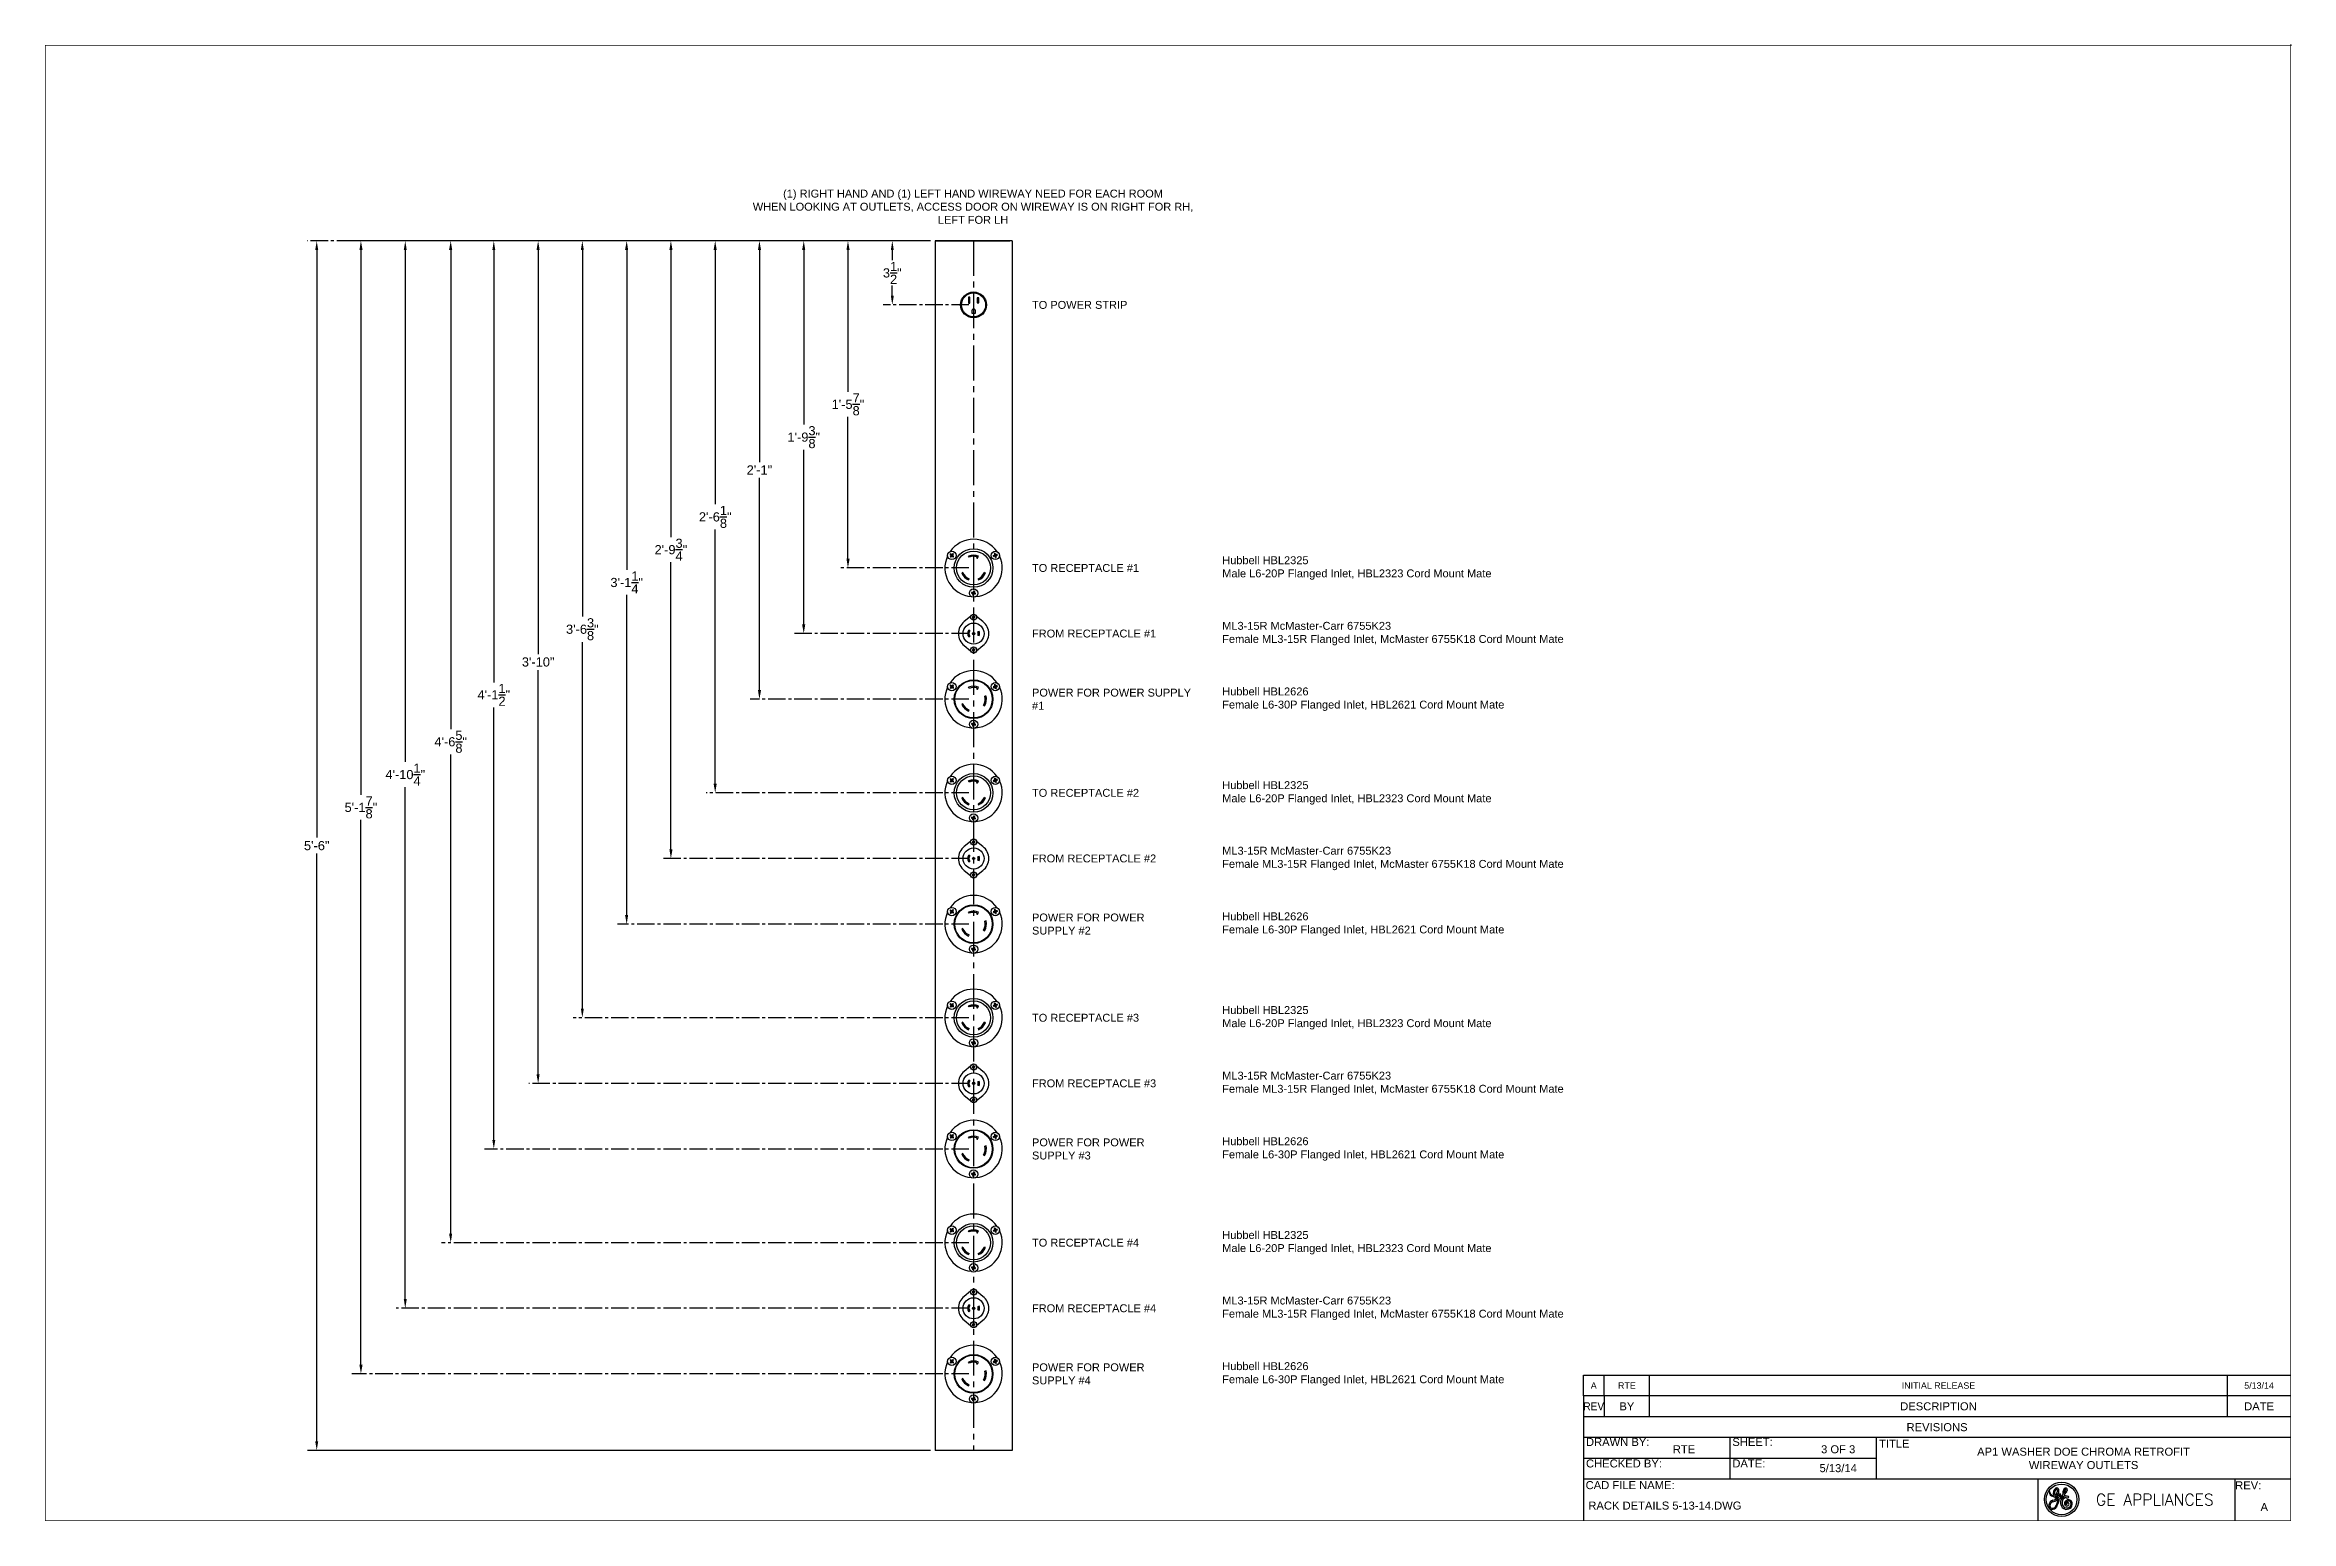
# Model space of a CAD drawing. Header units: inches. Extents: x 217 to 417, y 0 to 81.
# Drawn here: x 294.5 to 417, y 0 to 80.5 of the extents above; entities that cross this region are included whole.
import ezdxf
from ezdxf.enums import TextEntityAlignment as Align

# ---------------------------------------------------------------- set-up
doc = ezdxf.new("R2010")
doc.units = ezdxf.units.IN
doc.header["$LTSCALE"] = 0.1
doc.header["$PDSIZE"] = -1
doc.linetypes.add('CENTER2', pattern=[28.575, 19.05, -3.175, 3.175, -3.175])
for name, color, linetype in [('BORDER', 3, 'Continuous'), ('BORDER @ 1', 3, 'Continuous'), ('CENTER', 2, 'CENTER2'), ('DIM', 1, 'Continuous'), ('ELECTRICAL DEVICES', 140, 'Continuous'), ('TXT', 4, 'Continuous'), ('TXT @ 1', 4, 'Continuous')]:
    doc.layers.add(name, color=color, linetype=linetype)
doc.styles.add('COMPLEX', font='COMPLEX')
doc.styles.add('Notes', font='arial.ttf', dxfattribs={"height": 0.125})
doc.styles.get("Standard").update_dxf_attribs({"font": 'arial.ttf'})
doc.dimstyles.new('MEP', dxfattribs={"dimscale": 12, "dimtxt": 0.125, "dimasz": 0.125, "dimexe": 0.125, "dimexo": 0.0625, "dimgap": 0.09, "dimtad": 0, "dimtih": 1, "dimtoh": 1, "dimdec": 5, "dimzin": 3, "dimdsep": 46, "dimlunit": 4, "dimtxsty": 'Standard', "dimcen": 0.125, "dimazin": 2, "dimtfac": 1, "dimtdec": 5, "dimtofl": 0, "dimtmove": 0, "dimatfit": 3, "dimfxl": 0, "dimfrac": 1, "dimtolj": 1, "dimtzin": 0, "dimarcsym": 0})

msp = doc.modelspace()

# ---------------------------------------------------------------- texts
at = {"layer": 'TXT', "char_height": 0.43}
for s, width, insert, attachment_point in [('(1) RIGHT HAND AND (1) LEFT HAND WIREWAY NEED FOR EACH ROOM\\PWHEN LOOKING AT OUTLETS, ACCESS DOOR ON WIREWAY IS ON RIGHT FOR RH, LEFT FOR LH', 25.20596, (345.1327, 71.6882), 5), ('TO POWER STRIP', 6.188209, (348.3498, 66.3318), 4), ('TO RECEPTACLE #1', 8.456698, (348.3498, 51.9799), 4), ('FROM RECEPTACLE #1 ', 6.847526, (348.3498, 48.4011), 4), ('POWER FOR POWER SUPPLY #1', 8.724894, (348.3498, 44.8223), 4), ('TO RECEPTACLE #2', 6.188209, (348.3498, 39.7098), 4), ('FROM RECEPTACLE #2 ', 7.81376, (348.3498, 36.131), 4), ('POWER FOR POWER SUPPLY #2', 6.188209, (348.3498, 32.5522), 4), ('TO RECEPTACLE #3', 6.188209, (348.3498, 27.4396), 4), ('FROM RECEPTACLE #3 ', 7.677629, (348.3498, 23.8608), 4), ('POWER FOR POWER SUPPLY #3', 6.188209, (348.3498, 20.2821), 4), ('TO RECEPTACLE #4', 6.188209, (348.3498, 15.1695), 4), ('FROM RECEPTACLE #4 ', 8.188205, (348.3498, 11.5907), 4), ('POWER FOR POWER SUPPLY #4', 6.188209, (348.3498, 8.0119), 4)]:
    msp.add_mtext_dynamic_manual_height_columns(s, width=width, gutter_width=12.5, heights=[0], dxfattribs=dict(at, insert=insert, attachment_point=attachment_point))
at = {"layer": 'TXT', "char_height": 0.43, "width": 24.188209, "attachment_point": 4}
for s, insert in [('Hubbell HBL2325\\PMale L6-20P Flanged Inlet, HBL2323 Cord Mount Mate', (358.7278, 51.9799)), ('ML3-15R McMaster-Carr 6755K23\\PFemale ML3-15R Flanged Inlet, McMaster 6755K18 Cord Mount Mate', (358.7278, 48.4011)), ('Hubbell HBL2626\\PFemale L6-30P Flanged Inlet, HBL2621 Cord Mount Mate', (358.7278, 44.8223)), ('Hubbell HBL2325\\PMale L6-20P Flanged Inlet, HBL2323 Cord Mount Mate', (358.7278, 39.7098)), ('ML3-15R McMaster-Carr 6755K23\\PFemale ML3-15R Flanged Inlet, McMaster 6755K18 Cord Mount Mate', (358.7278, 36.131)), ('Hubbell HBL2626\\PFemale L6-30P Flanged Inlet, HBL2621 Cord Mount Mate', (358.7278, 32.5522)), ('Hubbell HBL2325\\PMale L6-20P Flanged Inlet, HBL2323 Cord Mount Mate', (358.7278, 27.4396)), ('ML3-15R McMaster-Carr 6755K23\\PFemale ML3-15R Flanged Inlet, McMaster 6755K18 Cord Mount Mate', (358.7278, 23.8608)), ('Hubbell HBL2626\\PFemale L6-30P Flanged Inlet, HBL2621 Cord Mount Mate', (358.7278, 20.2821)), ('Hubbell HBL2325\\PMale L6-20P Flanged Inlet, HBL2323 Cord Mount Mate', (358.7278, 15.1695)), ('ML3-15R McMaster-Carr 6755K23\\PFemale ML3-15R Flanged Inlet, McMaster 6755K18 Cord Mount Mate', (358.7278, 11.5907)), ('Hubbell HBL2626\\PFemale L6-30P Flanged Inlet, HBL2621 Cord Mount Mate', (358.7278, 8.0119))]:
    msp.add_mtext(s, dxfattribs=dict(at, insert=insert))

# ---------------------------------------------------------------- blocks, each defined once
blk = doc.blocks.new('GE_Logo')
at = {"layer": 'BORDER', "linetype": 'Continuous'}
for p, q in [((-0.017, 0.078), (-0.017, 0.078)), ((-0.005, 0.023), (-0.005, 0.023)), ((0.045, 0.051), (0.045, 0.053)), ((0.045, 0.045), (0.045, 0.045)), ((0.07, 0.095), (0.07, 0.095)), ((0.072, 0.047), (0.072, 0.047)), ((0.075, 0.088), (0.076, 0.09)), ((0.095, 0.041), (0.095, 0.041)), ((0.018, -0.014), (0.018, -0.013)), ((0.026, -0.013), (0.028, -0.009))]:
    blk.add_line(p, q, dxfattribs=at)
for radius in [0.103, 0.0925]:
    blk.add_circle((0.055, 0.031), radius, dxfattribs=at)
for centre, radius, start, end in [((0.017, -0.008), 0.0384, 126.4152, 182.3457), ((-0.018, 0.078), 0.00167, 54.2025, 153.9175), ((0.01, 0.077), 0.0296, 175.8986, 258.1278), ((-0.018, 0.079), 0.00185, 161.4208, 173.7745), ((-0.018, 0.078), 0.00185, 359.104, 46.9518), ((-0.018, 0.078), 0.00185, 46.9831, 47.033), ((-0.018, 0.078), 0.00185, 47.1878, 47.1884), ((-0.002, 0.078), 0.0148, 180.1798, 203.6073), ((0.009, 0.08), 0.0259, 197.4375, 264.0005), ((0.005, -0.007), 0.0198, 155.2385, 210.7757), ((0.013, -0.007), 0.0277, 114.1868, 162.7157), ((0.011, -0.006), 0.0333, 105.0609, 119.8387), ((-0.077, 0.29), 0.284, 286.2392, 289.0368), ((-0.029, 0.153), 0.131, 284.142, 300.0403), ((0.041, 0.068), 0.037, 125.3229, 201.2541), ((0.006, 0.081), 0.0333, 267.4189, 277.3722), ((0.006, 0.081), 0.0333, 266.3006, 267.0263), ((0.006, 0.077), 0.0296, 266.1587, 266.2131), ((0.041, 0.068), 0.037, 212.3618, 223.8297), ((0.043, 0.067), 0.0315, 130.1066, 201.0408), ((0.001, 0.083), 0.0296, 294.1355, 12.6644), ((0.019, 0.048), 0.0074, 231.6407, 232.6664), ((0.022, 0.05), 0.0111, 229.7166, 282.5284), ((-0.003, 0.091), 0.0715, 284.7496, 303.0519), ((0.006, 0.081), 0.0333, 288.9288, 25.3672), ((0.006, 0.081), 0.0333, 288.9134, 288.9164), ((0.022, 0.051), 0.00555, 201.2966, 293.5599), ((-0.088, 0.054), 0.126, 327.5933, 349.4998), ((0.026, 0.085), 0.0148, 61.1952, 116.0543), ((0.025, 0.088), 0.0111, 120.4413, 121.1637), ((0.026, 0.087), 0.00555, 31.1144, 121.8942), ((0.009, 0.088), 0.0444, 290.0784, 295.3092), ((0.002, 0.095), 0.0592, 291.736, 306.2578), ((0.02, 0.069), 0.0222, 290.7068, 318.3232), ((-0.088, 0.057), 0.133, 330.2544, 350.7619), ((0.026, 0.089), 0.0111, 33.4012, 50.6769), ((0.051, 0.051), 0.0148, 110.7974, 168.6988), ((-0.007, 0.05), 0.0444, 346.8295, 356.057), ((-0.003, 0.091), 0.0715, 303.2358, 303.2439), ((-0.035, 0.156), 0.144, 303.069, 314.1387), ((0.046, 0.059), 0.00555, 91.1634, 99.1221), ((0.035, 0.064), 0.0148, 314.1921, 348.4615), ((-0.029, 0.153), 0.131, 304.621, 314.7998), ((-0.088, 0.057), 0.133, 355.0688, 357.5733), ((-0.088, 0.057), 0.133, 355.0516944634672, 355.0517472074151), ((0.046, 0.061), 0.0037, 5.0426, 83.4158), ((0.044, 0.061), 0.00555, 356.3808, 359.6419), ((0.089, 0.011), 0.0407, 116.0484, 258.2768), ((0.091, 0.011), 0.0333, 108.007, 237.0381), ((0.106, 0.069), 0.0444, 142.8794, 191.8193), ((0.019, 0.1), 0.0666, 314.7382, 315.8124), ((0.1, 0.076), 0.0407, 213.3633, 225.0117), ((0.101, 0.07), 0.0315, 144.8342, 184.97), ((0.032, 0.108), 0.0555, 312.958, 333.1931), ((0.079, 0.089), 0.0109, 348.8459, 142.6698), ((0.08, 0.09), 0.0111, 151.3852, 152.1303), ((0.028, 0.11), 0.0666, 310.8187, 334.7484), ((0.096, 0.076), 0.0296, 213.612, 239.7574), ((0.091, 0.007), 0.0185, 141.4117, 231.4184), ((0.079, 0.088), 0.0037, 69.0155, 139.3089), ((0.079, 0.088), 0.0037, 153.3316, 153.4021), ((0.097, 0.005), 0.0241, 43.0345, 148.1299), ((0.078, 0.088), 0.0037, 54.3726, 60.5273), ((0.091, 0.008), 0.0111, 144.2469, 228.9573), ((0.077, 0.087), 0.00555, 38.9364, 47.8233), ((0.075, 0.087), 0.0074, 327.7967, 28.5928), ((0.077, 0.087), 0.00555, 36.4082, 36.5638), ((0.085, 0.017), 0.0333, 73.1422, 96.4863), ((0.098, 0.083), 0.0444, 246.9175, 254.6902), ((0.096, 0.003), 0.0185, 56.3505, 139.1581), ((0.084, 0.006), 0.00555, 264.2476, 349.8059), ((0.089, 0.062), 0.0222, 263.6714, 265.1954), ((0.093, 0.006), 0.0074, 85.2231, 164.2466), ((0.086, 0.004), 0.0037, 5.7607, 96.9197), ((0.088, 0.062), 0.0222, 266.4066, 287.1828), ((0.068, 0.09), 0.0222, 339.106, 351.9371), ((0.071, 0.089), 0.0185, 336.9398, 337.8204), ((0.089, 0.003), 0.0111, 333.5132, 68.3887), ((0.094, 0.045), 0.00401, 282.7253, 84), ((0.09, 0.003), 0.0222, 319.626, 43.6888), ((0.084, 0.004), 0.0352, 324.0508, 26.3225), ((-0.003, -0.011), 0.0185, 176.7855, 265.6989), ((0, -0.006), 0.0167, 221.2499, 235.3206), ((0, 0), 0.0222, 245.2071, 297.1841), ((-0.003, 0.004), 0.0333, 267.8739, 328.4069), ((0.001, 0), 0.0222, 295.4989, 321.1148), ((0.001, 0), 0.0222, 322.8841, 323.0517), ((0.086, 0.009), 0.0296, 243.4439, 315.6294), ((0.087, 0.006), 0.0148, 241.0922, 327.2639), ((0.083, 0.014), 0.0426, 266.2008, 314.2321)]:
    blk.add_arc(centre, radius, start, end, dxfattribs=at)
at = {"layer": 'BORDER'}
blk.add_arc((0.078, 0.008), 0.037, 274.4657, 274.8052, dxfattribs=at)
at = {"layer": 'BORDER', "linetype": 'Continuous'}
blk.add_point((0.036, 0.032), dxfattribs=at)
blk = doc.blocks.new('D-BORDER')
at = {"layer": 'BORDER'}
for p, q in [((35, 1.946), (23.974, 1.946)), ((23.974, 1.946), (23.974, 1.297)), ((24.298, 1.946), (24.298, 1.621)), ((25.006, 1.621), (25.006, 1.946)), ((34.012, 1.621), (34.012, 1.946)), ((35, 1.621), (23.974, 1.621)), ((35, 1.297), (23.974, 1.297)), ((23.974, 1.297), (23.974, 0)), ((26.255, 1.297), (26.255, 0.649)), ((28.536, 1.297), (28.536, 0.649)), ((28.536, 0.973), (23.974, 0.973)), ((35, 0.649), (23.974, 0.649)), ((31.06, 0.649), (31.06, 0)), ((34.129, 0.649), (34.129, 0))]:
    blk.add_line(p, q, dxfattribs=at)
at = {"layer": 'BORDER', "const_width": 0.01}
blk.add_lwpolyline([(35, 0), (35, 23), (0, 23), (0, 0), (35, 0)], dxfattribs=at)
at = {"layer": 'BORDER'}
blk.add_point((35, 23), dxfattribs=at)
at = {"layer": 'BORDER', "xscale": 2.594348237463571, "yscale": 2.594348237463571, "zscale": 2.594348237463571}
blk.add_blockref('GE_Logo', (31.285, 0.252), dxfattribs=at)
at = {"layer": 'BORDER', "style": 'COMPLEX'}
blk.add_text('GE APPLIANCES', height=0.17781, dxfattribs=at).set_placement((32.881, 0.329), align=Align.MIDDLE)
at = {"layer": 'BORDER @ 1', "style": 'Notes', "width": 0.9}
blk.add_text('REV', height=0.125, dxfattribs=at).set_placement((24.136, 1.784), align=Align.MIDDLE_CENTER)
at = {"layer": 'BORDER @ 1', "style": 'Notes'}
for s, p in [('BY', (24.652, 1.784)), ('DESCRIPTION', (29.509, 1.784)), ('DATE', (34.506, 1.784)), ('REVISIONS', (29.487, 1.459))]:
    blk.add_text(s, height=0.125, dxfattribs=at).set_placement(p, align=Align.MIDDLE_CENTER)
for s, p in [('DRAWN BY:', (24.015, 1.166)), ('SHEET:', (26.296, 1.166)), ('CHECKED BY:', (24.015, 0.831)), ('DATE:', (26.296, 0.831)), ('CAD FILE NAME:', (24.009, 0.493))]:
    blk.add_text(s, height=0.125, dxfattribs=at).set_placement(p)
for s, p in [('TITLE', (28.82, 1.139)), ('REV:', (34.337, 0.49))]:
    blk.add_text(s, height=0.125, dxfattribs=at).set_placement(p, align=Align.CENTER)
at = {"layer": 'TXT', "style": 'Notes'}
for tag, height, p in [('DRAWN_BY', 0.125, (25.543, 1.115)), ('SHEET', 0.125, (27.944, 1.115)), ('CHECKED_BY', 0.125, (25.543, 0.82)), ('DATE', 0.125, (27.944, 0.82)), ('DWG_TITLE', 0.125, (31.768, 0.973)), ('REV', 0.25, (34.564, 0.215))]:
    blk.add_attdef(tag, text='', height=height, dxfattribs=at).set_placement(p, align=Align.MIDDLE_CENTER)
blk.add_attdef('FILENAME', (24.053, 0.173), '', height=0.125, dxfattribs=at)
blk = doc.blocks.new('*U23')
at = {"layer": 'BORDER'}
ref = blk.add_blockref('D-BORDER', (294.52, 0), dxfattribs=dict(at, xscale=3.5, yscale=3.5, zscale=3.5))
ref.add_attrib('DRAWN_BY', 'RTE', dxfattribs={"layer": 'TXT @ 1', "height": 0.437, "style": 'Notes'}).set_placement((383.92, 3.9), align=Align.MIDDLE_CENTER)
ref.add_attrib('FILENAME', 'RACK DETAILS 5-13-14.DWG', (378.7, 0.61), dxfattribs={"layer": 'TXT @ 1', "height": 0.4375, "style": 'Notes'})
ref.add_attrib('SHEET', '3 OF 3', dxfattribs={"layer": 'TXT @ 1', "height": 0.437, "style": 'Notes'}).set_placement((392.33, 3.9), align=Align.MIDDLE_CENTER)
ref.add_attrib('DATE', '5/13/14', dxfattribs={"layer": 'TXT @ 1', "height": 0.437, "style": 'Notes'}).set_placement((392.33, 2.87), align=Align.MIDDLE_CENTER)
ref.add_attrib('DWG_TITLE_001', 'AP1 WASHER DOE CHROMA RETROFIT', (399.91, 3.55), dxfattribs={"layer": 'TXT @ 1', "height": 0.4375, "style": 'Notes'})
ref.add_attrib('REV', ' A', dxfattribs={"layer": 'TXT @ 1', "height": 0.437, "style": 'Notes'}).set_placement((415.49, 0.75), align=Align.MIDDLE_CENTER)
ref.add_attrib('DWG_TITLE_002', 'WIREWAY OUTLETS', (402.73, 2.82), dxfattribs={"layer": 'TXT @ 1', "height": 0.4375, "style": 'Notes'})
blk = doc.blocks.new('*D3')
at = {"layer": 'Defpoints', "color": 0, "ltscale": 0.5}
for p in [(343.06, 69.83), (340.73, 66.33), (345.16, 66.33)]:
    blk.add_point(p, dxfattribs=at)
at = {"layer": 'DIM', "color": 0, "lineweight": -2, "ltscale": 0.5}
for p, q in [((342.81, 69.83), (340.23, 69.83)), ((340.73, 69.33), (340.73, 68.77)), ((340.73, 66.83), (340.73, 67.4))]:
    blk.add_line(p, q, dxfattribs=at)
at = {"layer": 'DIM', "color": 0, "linetype": 'CENTER2', "lineweight": -2, "ltscale": 0.5}
blk.add_line((344.91, 66.33), (340.23, 66.33), dxfattribs=at)
at = {"layer": 'DIM', "color": 0, "ltscale": 0.5}
for points in [[(340.65, 69.33), (340.81, 69.33), (340.73, 69.83)], [(340.65, 66.83), (340.81, 66.83), (340.73, 66.33)]]:
    blk.add_solid(points, dxfattribs=at)
at = {"layer": 'DIM', "color": 0, "ltscale": 0.5, "insert": (340.73, 68.08), "char_height": 0.5, "attachment_point": 5}
blk.add_mtext('\\A1;3\\S1/2;"', dxfattribs=at)
blk = doc.blocks.new('*D4')
at = {"layer": 'Defpoints', "color": 0, "ltscale": 0.5}
for p in [(343.06, 69.83), (338.31, 51.98), (345.16, 51.98)]:
    blk.add_point(p, dxfattribs=at)
at = {"layer": 'DIM', "color": 0, "lineweight": -2, "ltscale": 0.5}
for p, q in [((342.81, 69.83), (337.81, 69.83)), ((338.31, 69.33), (338.31, 61.59)), ((338.31, 52.48), (338.31, 60.22))]:
    blk.add_line(p, q, dxfattribs=at)
at = {"layer": 'DIM', "color": 0, "linetype": 'CENTER2', "lineweight": -2, "ltscale": 0.5}
blk.add_line((344.91, 51.98), (337.81, 51.98), dxfattribs=at)
at = {"layer": 'DIM', "color": 0, "ltscale": 0.5}
for points in [[(338.23, 69.33), (338.4, 69.33), (338.31, 69.83)], [(338.23, 52.48), (338.4, 52.48), (338.31, 51.98)]]:
    blk.add_solid(points, dxfattribs=at)
at = {"layer": 'DIM', "color": 0, "ltscale": 0.5, "insert": (338.31, 60.91), "char_height": 0.5, "attachment_point": 5}
blk.add_mtext('\\A1;1\'-5\\S7/8;"', dxfattribs=at)
blk = doc.blocks.new('*D5')
at = {"layer": 'Defpoints', "color": 0, "ltscale": 0.5}
for p in [(343.06, 69.83), (335.9, 48.4), (345.16, 48.4)]:
    blk.add_point(p, dxfattribs=at)
at = {"layer": 'DIM', "color": 0, "lineweight": -2, "ltscale": 0.5}
for p, q in [((342.81, 69.83), (335.4, 69.83)), ((335.9, 69.33), (335.9, 59.81)), ((335.9, 48.9), (335.9, 58.42))]:
    blk.add_line(p, q, dxfattribs=at)
at = {"layer": 'DIM', "color": 0, "linetype": 'CENTER2', "lineweight": -2, "ltscale": 0.5}
blk.add_line((344.91, 48.4), (335.4, 48.4), dxfattribs=at)
at = {"layer": 'DIM', "color": 0, "ltscale": 0.5}
for points in [[(335.81, 69.33), (335.98, 69.33), (335.9, 69.83)], [(335.81, 48.9), (335.98, 48.9), (335.9, 48.4)]]:
    blk.add_solid(points, dxfattribs=at)
at = {"layer": 'DIM', "color": 0, "ltscale": 0.5, "insert": (335.9, 59.12), "char_height": 0.5, "attachment_point": 5}
blk.add_mtext('\\A1;1\'-9\\S3/8;"', dxfattribs=at)
blk = doc.blocks.new('*D6')
at = {"layer": 'Defpoints', "color": 0, "ltscale": 0.5}
for p in [(343.06, 69.83), (333.48, 44.82), (345.16, 44.82)]:
    blk.add_point(p, dxfattribs=at)
at = {"layer": 'DIM', "color": 0, "lineweight": -2, "ltscale": 0.5}
for p, q in [((342.81, 69.83), (332.98, 69.83)), ((333.48, 69.33), (333.48, 57.76)), ((333.48, 45.32), (333.48, 56.9))]:
    blk.add_line(p, q, dxfattribs=at)
at = {"layer": 'DIM', "color": 0, "linetype": 'CENTER2', "lineweight": -2, "ltscale": 0.5}
blk.add_line((344.91, 44.82), (332.98, 44.82), dxfattribs=at)
at = {"layer": 'DIM', "color": 0, "ltscale": 0.5}
for points in [[(333.4, 69.33), (333.57, 69.33), (333.48, 69.83)], [(333.4, 45.32), (333.57, 45.32), (333.48, 44.82)]]:
    blk.add_solid(points, dxfattribs=at)
at = {"layer": 'DIM', "color": 0, "ltscale": 0.5, "insert": (333.48, 57.33), "char_height": 0.5, "attachment_point": 5}
blk.add_mtext('\\A1;2\'-1"', dxfattribs=at)
blk = doc.blocks.new('*D7')
at = {"layer": 'Defpoints', "color": 0, "ltscale": 0.5}
for p in [(343.06, 69.83), (331.07, 39.71), (345.16, 39.71)]:
    blk.add_point(p, dxfattribs=at)
at = {"layer": 'DIM', "color": 0, "lineweight": -2, "ltscale": 0.5}
for p, q in [((342.81, 69.83), (330.57, 69.83)), ((331.07, 69.33), (331.07, 55.46)), ((331.07, 40.21), (331.07, 54.08))]:
    blk.add_line(p, q, dxfattribs=at)
at = {"layer": 'DIM', "color": 0, "linetype": 'CENTER2', "lineweight": -2, "ltscale": 0.5}
blk.add_line((344.91, 39.71), (330.57, 39.71), dxfattribs=at)
at = {"layer": 'DIM', "color": 0, "ltscale": 0.5}
for points in [[(330.98, 69.33), (331.15, 69.33), (331.07, 69.83)], [(330.98, 40.21), (331.15, 40.21), (331.07, 39.71)]]:
    blk.add_solid(points, dxfattribs=at)
at = {"layer": 'DIM', "color": 0, "ltscale": 0.5, "insert": (331.07, 54.77), "char_height": 0.5, "attachment_point": 5}
blk.add_mtext('\\A1;2\'-6\\S1/8;"', dxfattribs=at)
blk = doc.blocks.new('*D8')
at = {"layer": 'Defpoints', "color": 0, "ltscale": 0.5}
for p in [(343.06, 69.83), (328.65, 36.13), (345.16, 36.13)]:
    blk.add_point(p, dxfattribs=at)
at = {"layer": 'DIM', "color": 0, "lineweight": -2, "ltscale": 0.5}
for p, q in [((342.81, 69.83), (328.15, 69.83)), ((328.65, 69.33), (328.65, 53.67)), ((328.65, 36.63), (328.65, 52.29))]:
    blk.add_line(p, q, dxfattribs=at)
at = {"layer": 'DIM', "color": 0, "linetype": 'CENTER2', "lineweight": -2, "ltscale": 0.5}
blk.add_line((344.91, 36.13), (328.15, 36.13), dxfattribs=at)
at = {"layer": 'DIM', "color": 0, "ltscale": 0.5}
for points in [[(328.57, 69.33), (328.74, 69.33), (328.65, 69.83)], [(328.57, 36.63), (328.74, 36.63), (328.65, 36.13)]]:
    blk.add_solid(points, dxfattribs=at)
at = {"layer": 'DIM', "color": 0, "ltscale": 0.5, "insert": (328.65, 52.98), "char_height": 0.5, "attachment_point": 5}
blk.add_mtext('\\A1;2\'-9\\S3/4;"', dxfattribs=at)
blk = doc.blocks.new('*D9')
at = {"layer": 'Defpoints', "color": 0, "ltscale": 0.5}
for p in [(343.06, 69.83), (326.24, 32.55), (345.16, 32.55)]:
    blk.add_point(p, dxfattribs=at)
at = {"layer": 'DIM', "color": 0, "lineweight": -2, "ltscale": 0.5}
for p, q in [((342.81, 69.83), (325.74, 69.83)), ((326.24, 69.33), (326.24, 51.88)), ((326.24, 33.05), (326.24, 50.51))]:
    blk.add_line(p, q, dxfattribs=at)
at = {"layer": 'DIM', "color": 0, "linetype": 'CENTER2', "lineweight": -2, "ltscale": 0.5}
blk.add_line((344.91, 32.55), (325.74, 32.55), dxfattribs=at)
at = {"layer": 'DIM', "color": 0, "ltscale": 0.5}
for points in [[(326.15, 69.33), (326.32, 69.33), (326.24, 69.83)], [(326.15, 33.05), (326.32, 33.05), (326.24, 32.55)]]:
    blk.add_solid(points, dxfattribs=at)
at = {"layer": 'DIM', "color": 0, "ltscale": 0.5, "insert": (326.24, 51.19), "char_height": 0.5, "attachment_point": 5}
blk.add_mtext('\\A1;3\'-1\\S1/4;"', dxfattribs=at)
blk = doc.blocks.new('*D10')
at = {"layer": 'Defpoints', "color": 0, "ltscale": 0.5}
for p in [(343.06, 69.83), (323.82, 27.44), (345.16, 27.44)]:
    blk.add_point(p, dxfattribs=at)
at = {"layer": 'DIM', "color": 0, "lineweight": -2, "ltscale": 0.5}
for p, q in [((342.81, 69.83), (323.32, 69.83)), ((323.82, 69.33), (323.82, 49.33)), ((323.82, 27.94), (323.82, 47.94))]:
    blk.add_line(p, q, dxfattribs=at)
at = {"layer": 'DIM', "color": 0, "linetype": 'CENTER2', "lineweight": -2, "ltscale": 0.5}
blk.add_line((344.91, 27.44), (323.32, 27.44), dxfattribs=at)
at = {"layer": 'DIM', "color": 0, "ltscale": 0.5}
for points in [[(323.74, 69.33), (323.9, 69.33), (323.82, 69.83)], [(323.74, 27.94), (323.9, 27.94), (323.82, 27.44)]]:
    blk.add_solid(points, dxfattribs=at)
at = {"layer": 'DIM', "color": 0, "ltscale": 0.5, "insert": (323.82, 48.64), "char_height": 0.5, "attachment_point": 5}
blk.add_mtext('\\A1;3\'-6\\S3/8;"', dxfattribs=at)
blk = doc.blocks.new('*D11')
at = {"layer": 'Defpoints', "color": 0, "ltscale": 0.5}
for p in [(343.06, 69.83), (321.41, 23.86), (345.16, 23.86)]:
    blk.add_point(p, dxfattribs=at)
at = {"layer": 'DIM', "color": 0, "lineweight": -2, "ltscale": 0.5}
for p, q in [((342.81, 69.83), (320.91, 69.83)), ((321.41, 69.33), (321.41, 47.28)), ((321.41, 24.36), (321.41, 46.41))]:
    blk.add_line(p, q, dxfattribs=at)
at = {"layer": 'DIM', "color": 0, "linetype": 'CENTER2', "lineweight": -2, "ltscale": 0.5}
blk.add_line((344.91, 23.86), (320.91, 23.86), dxfattribs=at)
at = {"layer": 'DIM', "color": 0, "ltscale": 0.5}
for points in [[(321.32, 69.33), (321.49, 69.33), (321.41, 69.83)], [(321.32, 24.36), (321.49, 24.36), (321.41, 23.86)]]:
    blk.add_solid(points, dxfattribs=at)
at = {"layer": 'DIM', "color": 0, "ltscale": 0.5, "insert": (321.41, 46.85), "char_height": 0.5, "attachment_point": 5}
blk.add_mtext('\\A1;3\'-10"', dxfattribs=at)
blk = doc.blocks.new('*D12')
at = {"layer": 'Defpoints', "color": 0, "ltscale": 0.5}
for p in [(343.06, 69.83), (318.99, 20.28), (345.16, 20.28)]:
    blk.add_point(p, dxfattribs=at)
at = {"layer": 'DIM', "color": 0, "lineweight": -2, "ltscale": 0.5}
for p, q in [((342.81, 69.83), (318.49, 69.83)), ((318.99, 69.33), (318.99, 45.74)), ((318.99, 20.78), (318.99, 44.37))]:
    blk.add_line(p, q, dxfattribs=at)
at = {"layer": 'DIM', "color": 0, "linetype": 'CENTER2', "lineweight": -2, "ltscale": 0.5}
blk.add_line((344.91, 20.28), (318.49, 20.28), dxfattribs=at)
at = {"layer": 'DIM', "color": 0, "ltscale": 0.5}
for points in [[(318.91, 69.33), (319.07, 69.33), (318.99, 69.83)], [(318.91, 20.78), (319.07, 20.78), (318.99, 20.28)]]:
    blk.add_solid(points, dxfattribs=at)
at = {"layer": 'DIM', "color": 0, "ltscale": 0.5, "insert": (318.99, 45.06), "char_height": 0.5, "attachment_point": 5}
blk.add_mtext('\\A1;4\'-1\\S1/2;"', dxfattribs=at)
blk = doc.blocks.new('*D13')
at = {"layer": 'Defpoints', "color": 0, "ltscale": 0.5}
for p in [(343.06, 69.83), (316.64, 15.17), (345.16, 15.17)]:
    blk.add_point(p, dxfattribs=at)
at = {"layer": 'DIM', "color": 0, "lineweight": -2, "ltscale": 0.5}
for p, q in [((342.81, 69.83), (316.14, 69.83)), ((316.64, 69.33), (316.64, 43.19)), ((316.64, 15.67), (316.64, 41.81))]:
    blk.add_line(p, q, dxfattribs=at)
at = {"layer": 'DIM', "color": 0, "linetype": 'CENTER2', "lineweight": -2, "ltscale": 0.5}
blk.add_line((344.91, 15.17), (316.14, 15.17), dxfattribs=at)
at = {"layer": 'DIM', "color": 0, "ltscale": 0.5}
for points in [[(316.55, 69.33), (316.72, 69.33), (316.64, 69.83)], [(316.55, 15.67), (316.72, 15.67), (316.64, 15.17)]]:
    blk.add_solid(points, dxfattribs=at)
at = {"layer": 'DIM', "color": 0, "ltscale": 0.5, "insert": (316.64, 42.5), "char_height": 0.5, "attachment_point": 5}
blk.add_mtext('\\A1;4\'-6\\S5/8;"', dxfattribs=at)
blk = doc.blocks.new('*D14')
at = {"layer": 'Defpoints', "color": 0, "ltscale": 0.5}
for p in [(343.06, 69.83), (314.16, 11.59), (345.16, 11.59)]:
    blk.add_point(p, dxfattribs=at)
at = {"layer": 'DIM', "color": 0, "lineweight": -2, "ltscale": 0.5}
for p, q in [((342.81, 69.83), (313.66, 69.83)), ((314.16, 69.33), (314.16, 41.4)), ((314.16, 12.09), (314.16, 40.03))]:
    blk.add_line(p, q, dxfattribs=at)
at = {"layer": 'DIM', "color": 0, "linetype": 'CENTER2', "lineweight": -2, "ltscale": 0.5}
blk.add_line((344.91, 11.59), (313.66, 11.59), dxfattribs=at)
at = {"layer": 'DIM', "color": 0, "ltscale": 0.5}
for points in [[(314.08, 69.33), (314.24, 69.33), (314.16, 69.83)], [(314.08, 12.09), (314.24, 12.09), (314.16, 11.59)]]:
    blk.add_solid(points, dxfattribs=at)
at = {"layer": 'DIM', "color": 0, "ltscale": 0.5, "insert": (314.16, 40.71), "char_height": 0.5, "attachment_point": 5}
blk.add_mtext('\\A1;4\'-10\\S1/4;"', dxfattribs=at)
blk = doc.blocks.new('*D15')
at = {"layer": 'Defpoints', "color": 0, "ltscale": 0.5}
for p in [(343.06, 69.83), (311.74, 8.01), (345.16, 8.01)]:
    blk.add_point(p, dxfattribs=at)
at = {"layer": 'DIM', "color": 0, "lineweight": -2, "ltscale": 0.5}
for p, q in [((342.81, 69.83), (311.24, 69.83)), ((311.74, 69.33), (311.74, 39.61)), ((311.74, 8.51), (311.74, 38.24))]:
    blk.add_line(p, q, dxfattribs=at)
at = {"layer": 'DIM', "color": 0, "linetype": 'CENTER2', "lineweight": -2, "ltscale": 0.5}
blk.add_line((344.91, 8.01), (311.24, 8.01), dxfattribs=at)
at = {"layer": 'DIM', "color": 0, "ltscale": 0.5}
for points in [[(311.66, 69.33), (311.83, 69.33), (311.74, 69.83)], [(311.66, 8.51), (311.83, 8.51), (311.74, 8.01)]]:
    blk.add_solid(points, dxfattribs=at)
at = {"layer": 'DIM', "color": 0, "ltscale": 0.5, "insert": (311.74, 38.92), "char_height": 0.5, "attachment_point": 5}
blk.add_mtext('\\A1;5\'-1\\S7/8;"', dxfattribs=at)
blk = doc.blocks.new('*D16')
at = {"layer": 'Defpoints', "color": 0, "ltscale": 0.5}
for p in [(309.33, 69.83), (343.06, 69.83), (343.06, 3.83)]:
    blk.add_point(p, dxfattribs=at)
at = {"layer": 'DIM', "color": 0, "linetype": 'CENTER2', "lineweight": -2, "ltscale": 0.5}
blk.add_line((342.81, 69.83), (308.83, 69.83), dxfattribs=at)
at = {"layer": 'DIM', "color": 0, "lineweight": -2, "ltscale": 0.5}
for p, q in [((309.33, 69.33), (309.33, 37.27)), ((309.33, 4.33), (309.33, 36.4)), ((342.81, 3.83), (308.83, 3.83))]:
    blk.add_line(p, q, dxfattribs=at)
at = {"layer": 'DIM', "color": 0, "ltscale": 0.5}
for points in [[(309.25, 69.33), (309.41, 69.33), (309.33, 69.83)], [(309.25, 4.33), (309.41, 4.33), (309.33, 3.83)]]:
    blk.add_solid(points, dxfattribs=at)
at = {"layer": 'DIM', "color": 0, "ltscale": 0.5, "insert": (309.33, 36.83), "char_height": 0.5, "attachment_point": 5}
blk.add_mtext('\\A1;5\'-6"', dxfattribs=at)
blk = doc.blocks.new('REVBLOCK')
at = {"layer": 'BORDER'}
for p, q in [((0.324, 0), (0.324, 0.324)), ((1.032, 0), (1.032, 0.324)), ((10.038, 0), (10.038, 0.324))]:
    blk.add_line(p, q, dxfattribs=at)
blk.add_lwpolyline([(0, 0), (0, 0.324), (11.026, 0.324)], dxfattribs=at)
at = {"layer": 'TXT'}
for tag, p in [('REV', (0.162, 0.162)), ('BY', (0.678, 0.162)), ('DESCRIPTION', (5.535, 0.162)), ('DATE', (10.532, 0.162))]:
    blk.add_attdef(tag, text='', height=0.099, dxfattribs=at).set_placement(p, align=Align.MIDDLE_CENTER)

# ---------------------------------------------------------------- dimensions: what is measured, and where the dimension line sits
at = {"layer": 'DIM', "ltscale": 0.5}
for base, p1, p2, picture, middle in [((309.3287, 69.8318), (343.0647, 3.8318), (343.0647, 69.8318), '*D16', (309.3287, 36.8318)), ((311.7441, 8.0119), (343.0647, 69.8318), (345.1634, 8.0119), '*D15', (311.7441, 38.9219)), ((314.1595, 11.5907), (343.0647, 69.8318), (345.1634, 11.5907), '*D14', (314.1595, 40.7113)), ((316.6358, 15.1695), (343.0647, 69.8318), (345.1634, 15.1695), '*D13', (316.6358, 42.5007)), ((318.9902, 20.2821), (343.0647, 69.8318), (345.1634, 20.2821), '*D12', (318.9902, 45.0569)), ((321.4056, 23.8608), (343.0647, 69.8318), (345.1634, 23.8608), '*D11', (321.4056, 46.8463)), ((323.821, 27.4396), (343.0647, 69.8318), (345.1634, 27.4396), '*D10', (323.821, 48.6357)), ((326.2364, 32.5522), (343.0647, 69.8318), (345.1634, 32.5522), '*D9', (326.2364, 51.192)), ((328.6518, 36.131), (343.0647, 69.8318), (345.1634, 36.131), '*D8', (328.6518, 52.9814)), ((331.0672, 39.7098), (343.0647, 69.8318), (345.1634, 39.7098), '*D7', (331.0672, 54.7708)), ((333.48253, 44.82233), (343.0647, 69.83182), (345.1634, 44.82233), '*D6', (333.48253, 57.32708)), ((335.8979, 48.4011), (343.0647, 69.8318), (345.1634, 48.4011), '*D5', (335.8979, 59.1165)), ((338.3133, 51.9799), (343.0647, 69.8318), (345.1634, 51.9799), '*D4', (338.3133, 60.9059))]:
    dim = msp.add_linear_dim(base=base, p1=p1, p2=p2, angle=90, dimstyle='MEP', override={"dimscale": 2, "dimtxt": 0.25, "dimasz": 0.25, "dimexe": 0.25, "dimexo": 0.125, "dimdec": 3}, dxfattribs=at)
    dim.commit()
    dim.dimension.update_dxf_attribs({"geometry": picture, "text_midpoint": middle})
dim = msp.add_linear_dim(base=(340.7287, 66.3318), p1=(343.0647, 69.8318), p2=(345.1634, 66.3318), angle=90, dimstyle='MEP', override={"dimscale": 2, "dimtxt": 0.25, "dimasz": 0.25, "dimexe": 0.25, "dimexo": 0.125, "dimdec": 3}, dxfattribs=at)
dim.commit()
dim.dimension.update_dxf_attribs({"geometry": '*D3', "text_midpoint": (340.7287, 68.0818), "dimtype": 160})

# ---------------------------------------------------------------- hatches: boundary and pattern name
at = {"layer": 'ELECTRICAL DEVICES'}
h = msp.add_hatch(color=256, dxfattribs=at)
h.paths.add_polyline_path([(345.1634, 52.6829), (345.1634, 52.619, -0.0732628), (345.3477, 52.5918), (345.3255, 52.5382, 0.02086023), (345.3835, 52.5113), (345.4324, 52.6294, 0.09849117)])
h.paths.add_polyline_path([(345.1634, 52.6829, 0.09849102), (344.8944, 52.6294), (344.9188, 52.5703, -0.09849153), (345.1634, 52.619)])
h.paths.add_polyline_path([(344.573, 51.7353), (344.5139, 51.7109, 0.19891265), (344.8944, 51.3304), (344.9188, 51.3895, -0.19891189)])
h.paths.add_polyline_path([(345.8129, 51.7109), (345.7538, 51.7353, -0.19891257), (345.408, 51.3895), (345.4324, 51.3304, 0.19891252)])
h = msp.add_hatch(color=256, dxfattribs=at)
h.paths.add_polyline_path([(345.1634, 40.4127), (345.1634, 40.3488, -0.0732628), (345.3477, 40.3217), (345.3255, 40.2681, 0.02086023), (345.3835, 40.2412), (345.4324, 40.3592, 0.09849117)])
h.paths.add_polyline_path([(345.1634, 40.4127, 0.09849102), (344.8944, 40.3592), (344.9188, 40.3002, -0.09849153), (345.1634, 40.3488)])
h.paths.add_polyline_path([(344.573, 39.4652), (344.5139, 39.4408, 0.19891265), (344.8944, 39.0603), (344.9188, 39.1193, -0.19891189)])
h.paths.add_polyline_path([(345.8129, 39.4408), (345.7538, 39.4652, -0.19891257), (345.408, 39.1193), (345.4324, 39.0603, 0.19891252)])
h = msp.add_hatch(color=256, dxfattribs=at)
h.paths.add_polyline_path([(345.1634, 28.1426), (345.1634, 28.0787, -0.0732628), (345.3477, 28.0516), (345.3255, 27.9979, 0.02086023), (345.3835, 27.971), (345.4324, 28.0891, 0.09849117)])
h.paths.add_polyline_path([(345.1634, 28.1426, 0.09849102), (344.8944, 28.0891), (344.9188, 28.0301, -0.09849153), (345.1634, 28.0787)])
h.paths.add_polyline_path([(344.573, 27.1951), (344.5139, 27.1706, 0.19891265), (344.8944, 26.7902), (344.9188, 26.8492, -0.19891189)])
h.paths.add_polyline_path([(345.8129, 27.1706), (345.7538, 27.1951, -0.19891257), (345.408, 26.8492), (345.4324, 26.7902, 0.19891252)])
h = msp.add_hatch(color=256, dxfattribs=at)
h.paths.add_polyline_path([(345.1634, 15.8725), (345.1634, 15.8086, -0.0732628), (345.3477, 15.7814), (345.3255, 15.7278, 0.02086023), (345.3835, 15.7009), (345.4324, 15.819, 0.09849117)])
h.paths.add_polyline_path([(345.1634, 15.8725, 0.09849102), (344.8944, 15.819), (344.9188, 15.7599, -0.09849153), (345.1634, 15.8086)])
h.paths.add_polyline_path([(344.573, 14.9249), (344.5139, 14.9005, 0.19891265), (344.8944, 14.52), (344.9188, 14.5791, -0.19891189)])
h.paths.add_polyline_path([(345.8129, 14.9005), (345.7538, 14.9249, -0.19891257), (345.408, 14.5791), (345.4324, 14.52, 0.19891252)])

# ---------------------------------------------------------------- linework, layer by layer
at = {"layer": 'CENTER'}
msp.add_line((345.1634, 69.8318), (345.1634, 3.8318), dxfattribs=at)
at = {"layer": 'ELECTRICAL DEVICES'}
for p, q in [((347.2621, 69.8318), (343.0647, 69.8318)), ((343.0647, 69.8318), (343.0647, 3.8318)), ((343.1209, 69.8318), (347.1445, 69.8318)), ((347.2621, 69.8318), (347.2621, 3.8318)), ((344.8822, 66.7511), (344.8822, 66.4239)), ((344.9589, 66.7511), (344.8822, 66.7511)), ((344.8822, 66.4239), (344.9589, 66.4239)), ((344.9589, 66.4239), (344.9589, 66.7511)), ((345.4446, 66.7255), (345.3679, 66.7255)), ((345.3679, 66.7255), (345.3679, 66.4494)), ((345.3679, 66.4494), (345.4446, 66.4494)), ((345.4446, 66.4494), (345.4446, 66.7255)), ((345.0612, 66.0184), (345.0612, 65.8784)), ((345.0612, 65.8784), (345.2657, 65.8784)), ((345.2657, 65.8784), (345.2657, 66.0062)), ((343.879, 52.7207), (343.9602, 52.6638)), ((343.9074, 52.7535), (343.9756, 52.6816)), ((343.9756, 52.6816), (343.9744, 52.6979)), ((344.0325, 52.7628), (343.9756, 52.6816)), ((344.0654, 52.7344), (343.9934, 52.6662)), ((346.2931, 52.7621), (346.335, 52.6722)), ((346.3341, 52.7764), (346.3572, 52.68)), ((346.4471, 52.7219), (346.3572, 52.68)), ((346.3644, 52.6948), (346.3572, 52.68)), ((343.8883, 52.5956), (343.9602, 52.6638)), ((343.9211, 52.5672), (343.978, 52.6484)), ((343.9438, 52.6626), (343.9602, 52.6638)), ((343.9756, 52.6816), (343.9602, 52.6638)), ((343.978, 52.6484), (343.9602, 52.6638)), ((343.9756, 52.6816), (343.9934, 52.6662)), ((343.978, 52.6484), (343.9934, 52.6662)), ((343.978, 52.6484), (343.9792, 52.632)), ((344.0462, 52.5764), (343.978, 52.6484)), ((344.0098, 52.6674), (343.9934, 52.6662)), ((344.0746, 52.6093), (343.9934, 52.6662)), ((344.573, 51.7353), (344.5139, 51.7109)), ((344.9188, 52.5703), (344.8944, 52.6294)), ((345.3477, 52.5918), (345.3255, 52.5382)), ((345.3835, 52.5113), (345.4324, 52.6294)), ((345.8129, 51.7109), (345.7538, 51.7353)), ((346.2386, 52.6491), (346.335, 52.6722)), ((346.2529, 52.6081), (346.3428, 52.65)), ((346.335, 52.6722), (346.3202, 52.6794)), ((346.335, 52.6722), (346.3572, 52.68)), ((346.335, 52.6722), (346.3428, 52.65)), ((346.3356, 52.6352), (346.3428, 52.65)), ((346.365, 52.6578), (346.3428, 52.65)), ((346.3659, 52.5536), (346.3428, 52.65)), ((346.365, 52.6578), (346.3572, 52.68)), ((346.4614, 52.6809), (346.365, 52.6578)), ((346.365, 52.6578), (346.3798, 52.6506)), ((346.4069, 52.5679), (346.365, 52.6578)), ((344.8944, 51.3304), (344.9188, 51.3895)), ((345.0509, 50.6091), (345.1497, 50.6004)), ((345.059, 50.6517), (345.154, 50.6235)), ((345.1214, 50.5053), (345.1497, 50.6004)), ((345.1497, 50.6004), (345.1361, 50.5912)), ((345.1448, 50.6371), (345.154, 50.6235)), ((345.1497, 50.6004), (345.154, 50.6235)), ((345.1497, 50.6004), (345.1728, 50.596)), ((345.1627, 50.7223), (345.154, 50.6235)), ((345.1772, 50.6191), (345.154, 50.6235)), ((345.1641, 50.4972), (345.1728, 50.596)), ((345.1772, 50.6191), (345.1728, 50.596)), ((345.182, 50.5824), (345.1728, 50.596)), ((345.2678, 50.5678), (345.1728, 50.596)), ((345.2054, 50.7142), (345.1772, 50.6191)), ((345.1772, 50.6191), (345.1907, 50.6283)), ((345.2759, 50.6104), (345.1772, 50.6191)), ((345.408, 51.3895), (345.4324, 51.3304)), ((345.0035, 49.3326), (344.6495, 49.0539)), ((345.0823, 49.2919), (345.1525, 49.3022)), ((345.0906, 49.2599), (345.157, 49.2849)), ((345.1275, 49.3686), (345.1525, 49.3022)), ((345.1525, 49.3022), (345.1417, 49.3086)), ((345.1507, 49.2742), (345.157, 49.2849)), ((345.1525, 49.3022), (345.1698, 49.3067)), ((345.1525, 49.3022), (345.157, 49.2849)), ((345.1743, 49.2894), (345.157, 49.2849)), ((345.1673, 49.2147), (345.157, 49.2849)), ((345.1595, 49.3769), (345.1698, 49.3067)), ((345.2362, 49.3318), (345.1698, 49.3067)), ((345.1762, 49.3175), (345.1698, 49.3067)), ((345.1743, 49.2894), (345.1698, 49.3067)), ((345.2445, 49.2997), (345.1743, 49.2894)), ((345.1743, 49.2894), (345.1851, 49.2831)), ((345.1994, 49.223), (345.1743, 49.2894)), ((345.6773, 49.0539), (345.3233, 49.3326)), ((344.954, 48.5477), (344.9017, 48.5844)), ((344.9017, 48.2178), (344.954, 48.2545)), ((345.4637, 48.5104), (345.4036, 48.4885)), ((345.4036, 48.3137), (345.4637, 48.2918)), ((344.6495, 47.7484), (345.0035, 47.4697)), ((345.0823, 47.5025), (345.1525, 47.5128)), ((345.0906, 47.4705), (345.157, 47.4955)), ((345.1275, 47.5792), (345.1525, 47.5128)), ((345.1525, 47.5128), (345.1417, 47.5192)), ((345.1507, 47.4848), (345.157, 47.4955)), ((345.1525, 47.5128), (345.1698, 47.5173)), ((345.1525, 47.5128), (345.157, 47.4955)), ((345.1743, 47.5), (345.157, 47.4955)), ((345.1673, 47.4253), (345.157, 47.4955)), ((345.1595, 47.5875), (345.1698, 47.5173)), ((345.2362, 47.5424), (345.1698, 47.5173)), ((345.1762, 47.5281), (345.1698, 47.5173)), ((345.1743, 47.5), (345.1698, 47.5173)), ((345.2445, 47.5103), (345.1743, 47.5)), ((345.1994, 47.4336), (345.1743, 47.5)), ((345.1743, 47.5), (345.1851, 47.4937)), ((345.3233, 47.4697), (345.6773, 47.7484)), ((343.879, 45.5631), (343.9602, 45.5062)), ((343.8883, 45.438), (343.9602, 45.5062)), ((343.9074, 45.596), (343.9756, 45.524)), ((343.9211, 45.4096), (343.978, 45.4908)), ((343.9438, 45.505), (343.9602, 45.5062)), ((343.9756, 45.524), (343.9602, 45.5062)), ((343.978, 45.4908), (343.9602, 45.5062)), ((343.9756, 45.524), (343.9744, 45.5404)), ((344.0325, 45.6052), (343.9756, 45.524)), ((343.9756, 45.524), (343.9934, 45.5086)), ((343.978, 45.4908), (343.9934, 45.5086)), ((343.978, 45.4908), (343.9792, 45.4745)), ((344.0462, 45.4189), (343.978, 45.4908)), ((344.0654, 45.5769), (343.9934, 45.5086)), ((344.0098, 45.5098), (343.9934, 45.5086)), ((344.0746, 45.4517), (343.9934, 45.5086)), ((344.9188, 45.4128), (344.8944, 45.4718)), ((345.3477, 45.4342), (345.3255, 45.3806)), ((345.3835, 45.3537), (345.4324, 45.4718)), ((346.2386, 45.4916), (346.335, 45.5146)), ((346.2529, 45.4505), (346.3428, 45.4924)), ((346.2931, 45.6045), (346.335, 45.5146)), ((346.335, 45.5146), (346.3202, 45.5218)), ((346.3341, 45.6188), (346.3572, 45.5224)), ((346.335, 45.5146), (346.3572, 45.5224)), ((346.335, 45.5146), (346.3428, 45.4924)), ((346.3356, 45.4777), (346.3428, 45.4924)), ((346.365, 45.5002), (346.3428, 45.4924)), ((346.3659, 45.396), (346.3428, 45.4924)), ((346.4471, 45.5643), (346.3572, 45.5224)), ((346.3644, 45.5372), (346.3572, 45.5224)), ((346.365, 45.5002), (346.3572, 45.5224)), ((346.4614, 45.5233), (346.365, 45.5002)), ((346.365, 45.5002), (346.3798, 45.493)), ((346.4069, 45.4103), (346.365, 45.5002)), ((344.573, 44.5778), (344.5139, 44.5533)), ((344.8944, 44.1729), (344.9188, 44.2319)), ((345.7129, 44.4961), (345.7679, 44.4635)), ((345.8446, 44.996), (345.7827, 44.9802)), ((345.0509, 43.4515), (345.1497, 43.4428)), ((345.059, 43.4941), (345.154, 43.4659)), ((345.1214, 43.3478), (345.1497, 43.4428)), ((345.1497, 43.4428), (345.1361, 43.4336)), ((345.1448, 43.4795), (345.154, 43.4659)), ((345.1497, 43.4428), (345.154, 43.4659)), ((345.1497, 43.4428), (345.1728, 43.4384)), ((345.1627, 43.5647), (345.154, 43.4659)), ((345.1772, 43.4615), (345.154, 43.4659)), ((345.1641, 43.3396), (345.1728, 43.4384)), ((345.1772, 43.4615), (345.1728, 43.4384)), ((345.182, 43.4248), (345.1728, 43.4384)), ((345.2678, 43.4102), (345.1728, 43.4384)), ((345.2054, 43.5566), (345.1772, 43.4615)), ((345.1772, 43.4615), (345.1907, 43.4708)), ((345.2759, 43.4529), (345.1772, 43.4615)), ((343.879, 40.4505), (343.9602, 40.3936)), ((343.9074, 40.4834), (343.9756, 40.4114)), ((344.0325, 40.4927), (343.9756, 40.4114)), ((344.0654, 40.4643), (343.9934, 40.3961)), ((346.2931, 40.492), (346.335, 40.4021)), ((346.3341, 40.5063), (346.3572, 40.4098)), ((346.4471, 40.4517), (346.3572, 40.4098)), ((343.8883, 40.3254), (343.9602, 40.3936)), ((343.9211, 40.2971), (343.978, 40.3783)), ((343.9438, 40.3924), (343.9602, 40.3936)), ((343.9756, 40.4114), (343.9602, 40.3936)), ((343.978, 40.3783), (343.9602, 40.3936)), ((343.9756, 40.4114), (343.9744, 40.4278)), ((343.9756, 40.4114), (343.9934, 40.3961)), ((343.978, 40.3783), (343.9934, 40.3961)), ((343.978, 40.3783), (343.9792, 40.3619)), ((344.0462, 40.3063), (343.978, 40.3783)), ((344.0098, 40.3973), (343.9934, 40.3961)), ((344.0746, 40.3392), (343.9934, 40.3961)), ((344.573, 39.4652), (344.5139, 39.4408)), ((344.9188, 40.3002), (344.8944, 40.3592)), ((345.3477, 40.3217), (345.3255, 40.2681)), ((345.3835, 40.2412), (345.4324, 40.3592)), ((345.8129, 39.4408), (345.7538, 39.4652)), ((346.2386, 40.379), (346.335, 40.4021)), ((346.2529, 40.338), (346.3428, 40.3799)), ((346.335, 40.4021), (346.3202, 40.4092)), ((346.335, 40.4021), (346.3572, 40.4098)), ((346.335, 40.4021), (346.3428, 40.3799)), ((346.3356, 40.3651), (346.3428, 40.3799)), ((346.365, 40.3876), (346.3428, 40.3799)), ((346.3659, 40.2834), (346.3428, 40.3799)), ((346.3644, 40.4246), (346.3572, 40.4098)), ((346.365, 40.3876), (346.3572, 40.4098)), ((346.4614, 40.4107), (346.365, 40.3876)), ((346.365, 40.3876), (346.3798, 40.3805)), ((346.4069, 40.2977), (346.365, 40.3876)), ((344.8944, 39.0603), (344.9188, 39.1193)), ((345.0509, 38.3389), (345.1497, 38.3303)), ((345.059, 38.3816), (345.154, 38.3534)), ((345.1214, 38.2352), (345.1497, 38.3303)), ((345.1497, 38.3303), (345.1361, 38.321)), ((345.1448, 38.3669), (345.154, 38.3534)), ((345.1497, 38.3303), (345.154, 38.3534)), ((345.1497, 38.3303), (345.1728, 38.3259)), ((345.1627, 38.4521), (345.154, 38.3534)), ((345.1772, 38.349), (345.154, 38.3534)), ((345.1641, 38.2271), (345.1728, 38.3259)), ((345.1772, 38.349), (345.1728, 38.3259)), ((345.182, 38.3123), (345.1728, 38.3259)), ((345.2678, 38.2976), (345.1728, 38.3259)), ((345.2054, 38.444), (345.1772, 38.349)), ((345.1772, 38.349), (345.1907, 38.3582)), ((345.2759, 38.3403), (345.1772, 38.349)), ((345.408, 39.1193), (345.4324, 39.0603)), ((345.0035, 37.0624), (344.6495, 36.7837)), ((345.0823, 37.0218), (345.1525, 37.0321)), ((345.0906, 36.9897), (345.157, 37.0148)), ((345.1275, 37.0985), (345.1525, 37.0321)), ((345.1525, 37.0321), (345.1417, 37.0384)), ((345.1507, 37.004), (345.157, 37.0148)), ((345.1525, 37.0321), (345.1698, 37.0366)), ((345.1525, 37.0321), (345.157, 37.0148)), ((345.1743, 37.0193), (345.157, 37.0148)), ((345.1673, 36.9446), (345.157, 37.0148)), ((345.1595, 37.1068), (345.1698, 37.0366)), ((345.2362, 37.0616), (345.1698, 37.0366)), ((345.1762, 37.0473), (345.1698, 37.0366)), ((345.1743, 37.0193), (345.1698, 37.0366)), ((345.2445, 37.0296), (345.1743, 37.0193)), ((345.1743, 37.0193), (345.1851, 37.0129)), ((345.1994, 36.9529), (345.1743, 37.0193)), ((345.6773, 36.7837), (345.3233, 37.0624)), ((344.954, 36.2776), (344.9017, 36.3143)), ((344.9017, 35.9477), (344.954, 35.9844)), ((345.4637, 36.2403), (345.4036, 36.2184)), ((345.4036, 36.0436), (345.4637, 36.0217)), ((344.6495, 35.4782), (345.0035, 35.1995)), ((345.0823, 35.2324), (345.1525, 35.2427)), ((345.0906, 35.2003), (345.157, 35.2254)), ((345.1275, 35.3091), (345.1525, 35.2427)), ((345.1525, 35.2427), (345.1417, 35.249)), ((345.1507, 35.2146), (345.157, 35.2254)), ((345.1525, 35.2427), (345.1698, 35.2472)), ((345.1525, 35.2427), (345.157, 35.2254)), ((345.1743, 35.2299), (345.157, 35.2254)), ((345.1673, 35.1552), (345.157, 35.2254)), ((345.1595, 35.3174), (345.1698, 35.2472)), ((345.2362, 35.2722), (345.1698, 35.2472)), ((345.1762, 35.2579), (345.1698, 35.2472)), ((345.1743, 35.2299), (345.1698, 35.2472)), ((345.2445, 35.2402), (345.1743, 35.2299)), ((345.1994, 35.1635), (345.1743, 35.2299)), ((345.1743, 35.2299), (345.1851, 35.2235)), ((345.3233, 35.1995), (345.6773, 35.4782)), ((343.879, 33.2929), (343.9602, 33.236)), ((343.8883, 33.1678), (343.9602, 33.236)), ((343.9074, 33.3258), (343.9756, 33.2539)), ((343.9211, 33.1395), (343.978, 33.2207)), ((343.9438, 33.2348), (343.9602, 33.236)), ((343.9756, 33.2539), (343.9602, 33.236)), ((343.978, 33.2207), (343.9602, 33.236)), ((343.9756, 33.2539), (343.9744, 33.2702)), ((344.0325, 33.3351), (343.9756, 33.2539)), ((343.9756, 33.2539), (343.9934, 33.2385)), ((343.978, 33.2207), (343.9934, 33.2385)), ((343.978, 33.2207), (343.9792, 33.2043)), ((344.0462, 33.1487), (343.978, 33.2207)), ((344.0654, 33.3067), (343.9934, 33.2385)), ((344.0098, 33.2397), (343.9934, 33.2385)), ((344.0746, 33.1816), (343.9934, 33.2385)), ((344.9188, 33.1426), (344.8944, 33.2017)), ((345.3477, 33.1641), (345.3255, 33.1105)), ((345.3835, 33.0836), (345.4324, 33.2017)), ((346.2386, 33.2214), (346.335, 33.2445)), ((346.2529, 33.1804), (346.3428, 33.2223)), ((346.2931, 33.3344), (346.335, 33.2445)), ((346.335, 33.2445), (346.3202, 33.2516)), ((346.3341, 33.3487), (346.3572, 33.2522)), ((346.335, 33.2445), (346.3572, 33.2522)), ((346.335, 33.2445), (346.3428, 33.2223)), ((346.3356, 33.2075), (346.3428, 33.2223)), ((346.365, 33.23), (346.3428, 33.2223)), ((346.3659, 33.1259), (346.3428, 33.2223)), ((346.4471, 33.2941), (346.3572, 33.2522)), ((346.3644, 33.267), (346.3572, 33.2522)), ((346.365, 33.23), (346.3572, 33.2522)), ((346.4614, 33.2531), (346.365, 33.23)), ((346.365, 33.23), (346.3798, 33.2229)), ((346.4069, 33.1402), (346.365, 33.23)), ((344.573, 32.3076), (344.5139, 32.2832)), ((344.8944, 31.9027), (344.9188, 31.9618)), ((345.7129, 32.226), (345.7679, 32.1933)), ((345.8446, 32.7259), (345.7827, 32.7101)), ((345.0509, 31.1813), (345.1497, 31.1727)), ((345.059, 31.224), (345.154, 31.1958)), ((345.1214, 31.0776), (345.1497, 31.1727)), ((345.1497, 31.1727), (345.1361, 31.1634)), ((345.1448, 31.2093), (345.154, 31.1958)), ((345.1497, 31.1727), (345.154, 31.1958)), ((345.1497, 31.1727), (345.1728, 31.1683)), ((345.1627, 31.2946), (345.154, 31.1958)), ((345.1772, 31.1914), (345.154, 31.1958)), ((345.1641, 31.0695), (345.1728, 31.1683)), ((345.1772, 31.1914), (345.1728, 31.1683)), ((345.182, 31.1547), (345.1728, 31.1683)), ((345.2678, 31.1401), (345.1728, 31.1683)), ((345.2054, 31.2864), (345.1772, 31.1914)), ((345.1772, 31.1914), (345.1907, 31.2006)), ((345.2759, 31.1827), (345.1772, 31.1914)), ((343.9074, 28.2133), (343.9756, 28.1413)), ((344.0325, 28.2225), (343.9756, 28.1413)), ((344.0654, 28.1942), (343.9934, 28.1259)), ((346.2931, 28.2218), (346.335, 28.1319)), ((346.3341, 28.2361), (346.3572, 28.1397)), ((343.879, 28.1804), (343.9602, 28.1235)), ((343.8883, 28.0553), (343.9602, 28.1235)), ((343.9211, 28.0269), (343.978, 28.1081)), ((343.9438, 28.1223), (343.9602, 28.1235)), ((343.9756, 28.1413), (343.9602, 28.1235)), ((343.978, 28.1081), (343.9602, 28.1235)), ((343.9756, 28.1413), (343.9744, 28.1577)), ((343.9756, 28.1413), (343.9934, 28.1259)), ((343.978, 28.1081), (343.9934, 28.1259)), ((343.978, 28.1081), (343.9792, 28.0918)), ((344.0462, 28.0362), (343.978, 28.1081)), ((344.0098, 28.1272), (343.9934, 28.1259)), ((344.0746, 28.069), (343.9934, 28.1259)), ((344.573, 27.1951), (344.5139, 27.1706)), ((344.9188, 28.0301), (344.8944, 28.0891)), ((345.3477, 28.0516), (345.3255, 27.9979)), ((345.3835, 27.971), (345.4324, 28.0891)), ((345.8129, 27.1706), (345.7538, 27.1951)), ((346.2386, 28.1089), (346.335, 28.1319)), ((346.2529, 28.0679), (346.3428, 28.1097)), ((346.335, 28.1319), (346.3202, 28.1391)), ((346.335, 28.1319), (346.3572, 28.1397)), ((346.335, 28.1319), (346.3428, 28.1097)), ((346.3356, 28.095), (346.3428, 28.1097)), ((346.365, 28.1175), (346.3428, 28.1097)), ((346.3659, 28.0133), (346.3428, 28.1097)), ((346.4471, 28.1816), (346.3572, 28.1397)), ((346.3644, 28.1545), (346.3572, 28.1397)), ((346.365, 28.1175), (346.3572, 28.1397)), ((346.4614, 28.1406), (346.365, 28.1175)), ((346.365, 28.1175), (346.3798, 28.1103)), ((346.4069, 28.0276), (346.365, 28.1175)), ((344.8944, 26.7902), (344.9188, 26.8492)), ((345.0509, 26.0688), (345.1497, 26.0601)), ((345.059, 26.1114), (345.154, 26.0832)), ((345.1214, 25.9651), (345.1497, 26.0601)), ((345.1497, 26.0601), (345.1361, 26.0509)), ((345.1448, 26.0968), (345.154, 26.0832)), ((345.1497, 26.0601), (345.154, 26.0832)), ((345.1497, 26.0601), (345.1728, 26.0557)), ((345.1627, 26.182), (345.154, 26.0832)), ((345.1772, 26.0788), (345.154, 26.0832)), ((345.1641, 25.9569), (345.1728, 26.0557)), ((345.1772, 26.0788), (345.1728, 26.0557)), ((345.182, 26.0421), (345.1728, 26.0557)), ((345.2678, 26.0275), (345.1728, 26.0557)), ((345.2054, 26.1739), (345.1772, 26.0788)), ((345.1772, 26.0788), (345.1907, 26.0881)), ((345.2759, 26.0702), (345.1772, 26.0788)), ((345.408, 26.8492), (345.4324, 26.7902)), ((345.0035, 24.7923), (344.6495, 24.5136)), ((345.0823, 24.7516), (345.1525, 24.762)), ((345.0906, 24.7196), (345.157, 24.7446)), ((345.1275, 24.8284), (345.1525, 24.762)), ((345.1525, 24.762), (345.1417, 24.7683)), ((345.1507, 24.7339), (345.157, 24.7446)), ((345.1525, 24.762), (345.1698, 24.7664)), ((345.1525, 24.762), (345.157, 24.7446)), ((345.1743, 24.7491), (345.157, 24.7446)), ((345.1673, 24.6744), (345.157, 24.7446)), ((345.1595, 24.8367), (345.1698, 24.7664)), ((345.2362, 24.7915), (345.1698, 24.7664)), ((345.1762, 24.7772), (345.1698, 24.7664)), ((345.1743, 24.7491), (345.1698, 24.7664)), ((345.2445, 24.7595), (345.1743, 24.7491)), ((345.1743, 24.7491), (345.1851, 24.7428)), ((345.1994, 24.6827), (345.1743, 24.7491)), ((345.6773, 24.5136), (345.3233, 24.7923)), ((344.954, 24.0075), (344.9017, 24.0441)), ((344.9017, 23.6776), (344.954, 23.7142)), ((345.4637, 23.9701), (345.4036, 23.9483)), ((345.4036, 23.7734), (345.4637, 23.7516)), ((344.6495, 23.2081), (345.0035, 22.9294)), ((345.0823, 22.9622), (345.1525, 22.9726)), ((345.0906, 22.9302), (345.157, 22.9552)), ((345.1275, 23.039), (345.1525, 22.9726)), ((345.1525, 22.9726), (345.1417, 22.9789)), ((345.1507, 22.9445), (345.157, 22.9552)), ((345.1525, 22.9726), (345.1698, 22.977)), ((345.1525, 22.9726), (345.157, 22.9552)), ((345.1743, 22.9597), (345.157, 22.9552)), ((345.1673, 22.885), (345.157, 22.9552)), ((345.1595, 23.0473), (345.1698, 22.977)), ((345.2362, 23.0021), (345.1698, 22.977)), ((345.1762, 22.9878), (345.1698, 22.977)), ((345.1743, 22.9597), (345.1698, 22.977)), ((345.2445, 22.9701), (345.1743, 22.9597)), ((345.1994, 22.8933), (345.1743, 22.9597)), ((345.1743, 22.9597), (345.1851, 22.9534)), ((345.3233, 22.9294), (345.6773, 23.2081)), ((343.879, 21.0228), (343.9602, 20.9659)), ((343.8883, 20.8977), (343.9602, 20.9659)), ((343.9074, 21.0557), (343.9756, 20.9837)), ((343.9211, 20.8693), (343.978, 20.9506)), ((343.9438, 20.9647), (343.9602, 20.9659)), ((343.9756, 20.9837), (343.9602, 20.9659)), ((343.978, 20.9506), (343.9602, 20.9659)), ((343.9756, 20.9837), (343.9744, 21.0001)), ((344.0325, 21.0649), (343.9756, 20.9837)), ((343.9756, 20.9837), (343.9934, 20.9684)), ((343.978, 20.9506), (343.9934, 20.9684)), ((343.978, 20.9506), (343.9792, 20.9342)), ((344.0462, 20.8786), (343.978, 20.9506)), ((344.0654, 21.0366), (343.9934, 20.9684)), ((344.0098, 20.9696), (343.9934, 20.9684)), ((344.0746, 20.9115), (343.9934, 20.9684)), ((344.9188, 20.8725), (344.8944, 20.9315)), ((345.3477, 20.894), (345.3255, 20.8404)), ((345.3835, 20.8134), (345.4324, 20.9315)), ((346.2386, 20.9513), (346.335, 20.9744)), ((346.2529, 20.9103), (346.3428, 20.9522)), ((346.2931, 21.0642), (346.335, 20.9744)), ((346.335, 20.9744), (346.3202, 20.9815)), ((346.3341, 21.0785), (346.3572, 20.9821)), ((346.335, 20.9744), (346.3572, 20.9821)), ((346.335, 20.9744), (346.3428, 20.9522)), ((346.3356, 20.9374), (346.3428, 20.9522)), ((346.365, 20.9599), (346.3428, 20.9522)), ((346.3659, 20.8557), (346.3428, 20.9522)), ((346.4471, 21.024), (346.3572, 20.9821)), ((346.3644, 20.9969), (346.3572, 20.9821)), ((346.365, 20.9599), (346.3572, 20.9821)), ((346.4614, 20.983), (346.365, 20.9599)), ((346.365, 20.9599), (346.3798, 20.9528)), ((346.4069, 20.87), (346.365, 20.9599)), ((344.573, 20.0375), (344.5139, 20.013)), ((344.8944, 19.6326), (344.9188, 19.6916)), ((345.7129, 19.9558), (345.7679, 19.9232)), ((345.8446, 20.4557), (345.7827, 20.44)), ((345.0509, 18.9112), (345.1497, 18.9025)), ((345.059, 18.9539), (345.154, 18.9256)), ((345.1214, 18.8075), (345.1497, 18.9025)), ((345.1497, 18.9025), (345.1361, 18.8933)), ((345.1448, 18.9392), (345.154, 18.9256)), ((345.1497, 18.9025), (345.154, 18.9256)), ((345.1497, 18.9025), (345.1728, 18.8981)), ((345.1627, 19.0244), (345.154, 18.9256)), ((345.1772, 18.9212), (345.154, 18.9256)), ((345.1641, 18.7994), (345.1728, 18.8981)), ((345.1772, 18.9212), (345.1728, 18.8981)), ((345.182, 18.8846), (345.1728, 18.8981)), ((345.2678, 18.8699), (345.1728, 18.8981)), ((345.2054, 19.0163), (345.1772, 18.9212)), ((345.1772, 18.9212), (345.1907, 18.9305)), ((345.2759, 18.9126), (345.1772, 18.9212)), ((343.9074, 15.9431), (343.9756, 15.8712)), ((344.0325, 15.9524), (343.9756, 15.8712)), ((346.2931, 15.9517), (346.335, 15.8618)), ((346.3341, 15.966), (346.3572, 15.8696)), ((343.879, 15.9102), (343.9602, 15.8534)), ((343.8883, 15.7851), (343.9602, 15.8534)), ((343.9211, 15.7568), (343.978, 15.838)), ((343.9438, 15.8521), (343.9602, 15.8534)), ((343.9756, 15.8712), (343.9602, 15.8534)), ((343.978, 15.838), (343.9602, 15.8534)), ((343.9756, 15.8712), (343.9744, 15.8875)), ((343.9756, 15.8712), (343.9934, 15.8558)), ((343.978, 15.838), (343.9934, 15.8558)), ((343.978, 15.838), (343.9792, 15.8216)), ((344.0462, 15.766), (343.978, 15.838)), ((344.0654, 15.924), (343.9934, 15.8558)), ((344.0098, 15.857), (343.9934, 15.8558)), ((344.0746, 15.7989), (343.9934, 15.8558)), ((344.573, 14.9249), (344.5139, 14.9005)), ((344.9188, 15.7599), (344.8944, 15.819)), ((345.3477, 15.7814), (345.3255, 15.7278)), ((345.3835, 15.7009), (345.4324, 15.819)), ((345.8129, 14.9005), (345.7538, 14.9249)), ((346.2386, 15.8387), (346.335, 15.8618)), ((346.2529, 15.7977), (346.3428, 15.8396)), ((346.335, 15.8618), (346.3202, 15.8689)), ((346.335, 15.8618), (346.3572, 15.8696)), ((346.335, 15.8618), (346.3428, 15.8396)), ((346.3356, 15.8248), (346.3428, 15.8396)), ((346.365, 15.8473), (346.3428, 15.8396)), ((346.3659, 15.7432), (346.3428, 15.8396)), ((346.4471, 15.9114), (346.3572, 15.8696)), ((346.3644, 15.8843), (346.3572, 15.8696)), ((346.365, 15.8473), (346.3572, 15.8696)), ((346.4614, 15.8704), (346.365, 15.8473)), ((346.365, 15.8473), (346.3798, 15.8402)), ((346.4069, 15.7575), (346.365, 15.8473)), ((344.8944, 14.52), (344.9188, 14.5791)), ((345.0509, 13.7986), (345.1497, 13.79)), ((345.059, 13.8413), (345.154, 13.8131)), ((345.1214, 13.6949), (345.1497, 13.79)), ((345.1497, 13.79), (345.1361, 13.7807)), ((345.1448, 13.8267), (345.154, 13.8131)), ((345.1497, 13.79), (345.154, 13.8131)), ((345.1497, 13.79), (345.1728, 13.7856)), ((345.1627, 13.9119), (345.154, 13.8131)), ((345.1772, 13.8087), (345.154, 13.8131)), ((345.1641, 13.6868), (345.1728, 13.7856)), ((345.1772, 13.8087), (345.1728, 13.7856)), ((345.182, 13.772), (345.1728, 13.7856)), ((345.2678, 13.7574), (345.1728, 13.7856)), ((345.2054, 13.9037), (345.1772, 13.8087)), ((345.1772, 13.8087), (345.1907, 13.8179)), ((345.2759, 13.8), (345.1772, 13.8087)), ((345.408, 14.5791), (345.4324, 14.52)), ((345.0035, 12.5222), (344.6495, 12.2435)), ((345.0823, 12.4815), (345.1525, 12.4918)), ((345.0906, 12.4495), (345.157, 12.4745)), ((345.1275, 12.5582), (345.1525, 12.4918)), ((345.1525, 12.4918), (345.1417, 12.4982)), ((345.1507, 12.4637), (345.157, 12.4745)), ((345.1525, 12.4918), (345.1698, 12.4963)), ((345.1525, 12.4918), (345.157, 12.4745)), ((345.1743, 12.479), (345.157, 12.4745)), ((345.1673, 12.4043), (345.157, 12.4745)), ((345.1595, 12.5665), (345.1698, 12.4963)), ((345.2362, 12.5214), (345.1698, 12.4963)), ((345.1762, 12.5071), (345.1698, 12.4963)), ((345.1743, 12.479), (345.1698, 12.4963)), ((345.2445, 12.4893), (345.1743, 12.479)), ((345.1743, 12.479), (345.1851, 12.4727)), ((345.1994, 12.4126), (345.1743, 12.479)), ((345.6773, 12.2435), (345.3233, 12.5222)), ((344.954, 11.7373), (344.9017, 11.774)), ((344.9017, 11.4074), (344.954, 11.4441)), ((345.4637, 11.7), (345.4036, 11.6781)), ((345.4036, 11.5033), (345.4637, 11.4814)), ((344.6495, 10.9379), (345.0035, 10.6593)), ((345.0823, 10.6921), (345.1525, 10.7024)), ((345.0906, 10.6601), (345.157, 10.6851)), ((345.1275, 10.7688), (345.1525, 10.7024)), ((345.1525, 10.7024), (345.1417, 10.7088)), ((345.1507, 10.6744), (345.157, 10.6851)), ((345.1525, 10.7024), (345.1698, 10.7069)), ((345.1525, 10.7024), (345.157, 10.6851)), ((345.1743, 10.6896), (345.157, 10.6851)), ((345.1673, 10.6149), (345.157, 10.6851)), ((345.1595, 10.7771), (345.1698, 10.7069)), ((345.2362, 10.732), (345.1698, 10.7069)), ((345.1762, 10.7177), (345.1698, 10.7069)), ((345.1743, 10.6896), (345.1698, 10.7069)), ((345.2445, 10.6999), (345.1743, 10.6896)), ((345.1994, 10.6232), (345.1743, 10.6896)), ((345.1743, 10.6896), (345.1851, 10.6833)), ((345.3233, 10.6593), (345.6773, 10.9379)), ((343.879, 8.7527), (343.9602, 8.6958)), ((343.8883, 8.6276), (343.9602, 8.6958)), ((343.9074, 8.7856), (343.9756, 8.7136)), ((343.9211, 8.5992), (343.978, 8.6804)), ((343.9438, 8.6946), (343.9602, 8.6958)), ((343.9756, 8.7136), (343.9602, 8.6958)), ((343.978, 8.6804), (343.9602, 8.6958)), ((343.9756, 8.7136), (343.9744, 8.73)), ((344.0325, 8.7948), (343.9756, 8.7136)), ((343.9756, 8.7136), (343.9934, 8.6982)), ((343.978, 8.6804), (343.9934, 8.6982)), ((343.978, 8.6804), (343.9792, 8.664)), ((344.0462, 8.6084), (343.978, 8.6804)), ((344.0654, 8.7664), (343.9934, 8.6982)), ((344.0098, 8.6994), (343.9934, 8.6982)), ((344.0746, 8.6413), (343.9934, 8.6982)), ((344.9188, 8.6023), (344.8944, 8.6614)), ((345.3477, 8.6238), (345.3255, 8.5702)), ((345.3835, 8.5433), (345.4324, 8.6614)), ((346.2386, 8.6811), (346.335, 8.7042)), ((346.2529, 8.6401), (346.3428, 8.682)), ((346.2931, 8.7941), (346.335, 8.7042)), ((346.335, 8.7042), (346.3202, 8.7114)), ((346.3341, 8.8084), (346.3572, 8.712)), ((346.335, 8.7042), (346.3572, 8.712)), ((346.335, 8.7042), (346.3428, 8.682)), ((346.3356, 8.6672), (346.3428, 8.682)), ((346.365, 8.6898), (346.3428, 8.682)), ((346.3659, 8.5856), (346.3428, 8.682)), ((346.4471, 8.7539), (346.3572, 8.712)), ((346.3644, 8.7268), (346.3572, 8.712)), ((346.365, 8.6898), (346.3572, 8.712)), ((346.4614, 8.7129), (346.365, 8.6898)), ((346.365, 8.6898), (346.3798, 8.6826)), ((346.4069, 8.5999), (346.365, 8.6898)), ((344.573, 7.7674), (344.5139, 7.7429)), ((344.8944, 7.3624), (344.9188, 7.4215)), ((345.7129, 7.6857), (345.7679, 7.6531)), ((345.8446, 8.1856), (345.7827, 8.1698)), ((345.0509, 6.6411), (345.1497, 6.6324)), ((345.059, 6.6837), (345.154, 6.6555)), ((345.1214, 6.5373), (345.1497, 6.6324)), ((345.1497, 6.6324), (345.1361, 6.6232)), ((345.1448, 6.6691), (345.154, 6.6555)), ((345.1497, 6.6324), (345.154, 6.6555)), ((345.1497, 6.6324), (345.1728, 6.628)), ((345.1627, 6.7543), (345.154, 6.6555)), ((345.1772, 6.6511), (345.154, 6.6555)), ((345.1641, 6.5292), (345.1728, 6.628)), ((345.1772, 6.6511), (345.1728, 6.628)), ((345.182, 6.6144), (345.1728, 6.628)), ((345.2678, 6.5998), (345.1728, 6.628)), ((345.2054, 6.7462), (345.1772, 6.6511)), ((345.1772, 6.6511), (345.1907, 6.6603)), ((345.2759, 6.6424), (345.1772, 6.6511)), ((347.2621, 3.8318), (343.0647, 3.8318))]:
    msp.add_line(p, q, dxfattribs=at)
for centre, radius in [((345.1634, 66.3318), 0.706), ((345.1634, 66.3318), 0.6549), ((343.9768, 52.665), 0.229), ((345.1634, 51.9799), 1.0545), ((345.1634, 51.9799), 0.9267), ((346.35, 52.665), 0.229), ((345.1634, 50.6097), 0.229), ((345.1634, 49.2958), 0.1641), ((345.1634, 48.4011), 0.5752), ((345.1634, 48.4011), 0.0639), ((345.1634, 47.5064), 0.1641), ((343.9768, 45.5074), 0.229), ((345.1634, 44.8223), 1.0545), ((345.1634, 44.8223), 1.0225), ((346.35, 45.5074), 0.229), ((345.1634, 43.4522), 0.229), ((343.9768, 40.3949), 0.229), ((345.1634, 39.7098), 1.0545), ((345.1634, 39.7098), 0.9267), ((346.35, 40.3949), 0.229), ((345.1634, 38.3396), 0.229), ((345.1634, 37.0257), 0.1641), ((345.1634, 36.131), 0.5752), ((345.1634, 36.131), 0.0639), ((345.1634, 35.2363), 0.1641), ((343.9768, 33.2373), 0.229), ((345.1634, 32.5522), 1.0545), ((345.1634, 32.5522), 1.0225), ((346.35, 33.2373), 0.229), ((345.1634, 31.182), 0.229), ((343.9768, 28.1247), 0.229), ((345.1634, 27.4396), 1.0545), ((345.1634, 27.4396), 0.9267), ((346.35, 28.1247), 0.229), ((345.1634, 26.0695), 0.229), ((345.1634, 24.7555), 0.1641), ((345.1634, 23.8608), 0.5752), ((345.1634, 23.8608), 0.0639), ((345.1634, 22.9661), 0.1641), ((343.9768, 20.9671), 0.229), ((345.1634, 20.2821), 1.0545), ((345.1634, 20.2821), 1.0225), ((346.35, 20.9671), 0.229), ((345.1634, 18.9119), 0.229), ((343.9768, 15.8546), 0.229), ((345.1634, 15.1695), 1.0545), ((345.1634, 15.1695), 0.9267), ((346.35, 15.8546), 0.229), ((345.1634, 13.7993), 0.229), ((345.1634, 12.4854), 0.1641), ((345.1634, 11.5907), 0.5752), ((345.1634, 11.5907), 0.0639), ((345.1634, 10.696), 0.1641), ((343.9768, 8.697), 0.229), ((345.1634, 8.0119), 1.0545), ((345.1634, 8.0119), 1.0225), ((346.35, 8.697), 0.229), ((345.1634, 6.6418), 0.229)]:
    msp.add_circle(centre, radius, dxfattribs=at)
for centre, radius, start, end in [((345.1634, 66.0123), 0.1024, 356.595022, 176.595022), ((345.1634, 51.9799), 1.5644, 34.74885, 145.25115), ((344.234, 52.4432), 0.4506, 136.466021, 141.989528), ((346.1355, 55.1736), 3.333, 227.388486, 228.885208), ((341.7985, 50.1437), 3.3554, 49.57311, 51.059873), ((346.4928, 50.4996), 3.3429, 137.390105, 138.882413), ((341.4643, 54.8361), 3.344, 319.570153, 321.061924), ((343.7552, 52.408), 0.4503, 46.461105, 51.98878), ((346.4619, 52.3442), 0.4507, 106.464514, 111.986594), ((349.4819, 53.7608), 3.3415, 197.389876, 198.882821), ((343.2179, 51.5762), 3.3393, 19.569761, 21.063666), ((347.4441, 49.5384), 3.3359, 107.388811, 108.884255), ((346.0294, 52.5532), 0.4505, 16.464905, 21.989227), ((345.1634, 51.9799), 1.5644, 154.74885, 210), ((346.4919, 50.4918), 3.3474, 139.571884, 141.06221), ((344.1989, 52.9225), 0.4509, 226.465271, 231.984614), ((341.4629, 54.8284), 3.3401, 317.390517, 318.884108), ((346.1381, 55.1658), 3.3287, 229.567158, 231.065825), ((341.8141, 50.152), 3.3389, 47.388616, 48.882726), ((343.7198, 52.8866), 0.4503, 316.462297, 321.989117), ((345.1634, 51.9799), 0.703, 202.5, 247.5), ((345.1634, 51.9799), 0.6391, 202.5, 247.5), ((345.1634, 51.9799), 0.703, 67.500053, 112.5), ((345.1634, 51.9799), 0.6391, 73.239349, 112.5), ((345.1634, 51.9799), 1.5644, 274.74885, 25.25115), ((345.677, 53.2198), 0.7669, 242.718456, 247.498648), ((345.1634, 51.9799), 0.6391, 67.5, 67.500194), ((345.1634, 51.9799), 0.6391, 292.5, 337.5), ((345.1634, 51.9799), 0.703, 292.5, 337.5), ((347.4421, 49.5238), 3.349, 109.571007, 111.060569), ((346.6706, 52.7768), 0.4505, 196.46335, 201.988697), ((345.2562, 55.7908), 3.3351, 287.388624, 288.884442), ((349.4862, 53.7553), 3.3437, 199.570741, 201.062686), ((346.2385, 52.9847), 0.4495, 286.460067, 291.996759), ((345.2598, 55.8008), 3.3433, 289.571211, 291.063327), ((343.2179, 51.5691), 3.3417, 17.390627, 18.883428), ((345.1634, 51.9799), 1.5644, 210, 265.25115), ((345.4967, 50.5463), 0.4502, 166.462217, 171.989996), ((345.7809, 53.8723), 3.3439, 257.389927, 258.881795), ((344.5414, 47.3594), 3.3327, 79.568696, 81.065547), ((348.4225, 49.9862), 3.3416, 169.570202, 171.063064), ((345.2267, 50.9426), 0.4498, 256.458932, 261.992615), ((348.4195, 49.9936), 3.3373, 167.389108, 168.883916), ((345.1, 50.2765), 0.4501, 76.464272, 81.993642), ((341.9037, 51.2266), 3.3409, 347.389928, 348.883097), ((345.7853, 53.8597), 3.3324, 259.568651, 261.065658), ((341.9049, 51.2332), 3.3411, 349.570128, 351.06328), ((344.5494, 47.3636), 3.3271, 77.387715, 78.887098), ((344.8301, 50.6732), 0.4502, 346.462913, 351.991262), ((345.1634, 48.4011), 0.8308, 128.213211, 231.786789), ((345.7483, 47.0293), 2.3586, 104.90136, 106.401506), ((345.4088, 49.3594), 0.3334, 191.672129, 197.36163), ((344.5817, 51.5324), 2.3289, 282.621742, 284.141028), ((345.2273, 49.049), 0.3348, 101.684498, 107.349261), ((347.4066, 49.8791), 2.3356, 192.623816, 194.138696), ((347.4091, 49.8749), 2.3369, 194.894768, 196.408784), ((342.9166, 48.7165), 2.3381, 14.894529, 16.407822), ((345.1001, 49.5404), 0.3326, 281.66489, 287.368609), ((345.7461, 47.0554), 2.3328, 102.625122, 104.141851), ((344.5831, 51.5457), 2.3413, 284.897966, 286.409188), ((342.9145, 48.7112), 2.3414, 12.626502, 14.137583), ((344.9178, 49.2322), 0.3336, 11.673448, 17.359306), ((345.1634, 48.4011), 0.8308, 308.213211, 51.786789), ((345.1634, 48.4011), 0.3195, 145, 215), ((345.1634, 48.4011), 0.2556, 145, 215), ((345.1634, 48.4011), 0.2556, 340, 20), ((345.1634, 48.4011), 0.3195, 340, 20), ((345.7439, 45.2558), 2.3421, 104.898233, 106.40892), ((345.4091, 47.57), 0.3337, 191.675188, 197.358571), ((344.5806, 49.7473), 2.3333, 282.625341, 284.141761), ((345.2267, 47.2619), 0.3325, 101.664839, 107.36892), ((347.4102, 48.0906), 2.3394, 192.625561, 194.137982), ((347.4113, 48.0861), 2.3393, 194.894886, 196.407465), ((342.9188, 46.9277), 2.3358, 14.894409, 16.409143), ((345.0995, 47.7532), 0.3349, 281.68455, 287.348949), ((345.745, 45.2702), 2.3284, 102.621525, 104.141117), ((344.5788, 49.7721), 2.3577, 284.901092, 286.401774), ((342.9161, 46.9222), 2.3398, 12.625445, 14.137609), ((344.9182, 47.4429), 0.3332, 11.670389, 17.362364), ((345.1634, 44.8223), 1.5644, 154.74885, 210), ((345.1634, 44.8223), 1.5644, 34.74885, 145.25115), ((344.2337, 45.2859), 0.4501, 136.46197, 141.991511), ((346.1406, 48.0216), 3.3405, 227.389567, 228.882951), ((346.4874, 43.3379), 3.3416, 139.570093, 141.062993), ((344.1985, 45.7645), 0.4504, 226.462976, 231.989306), ((341.8091, 42.9988), 3.3389, 49.570045, 51.064153), ((341.4632, 47.6707), 3.3397, 317.389398, 318.88312), ((346.4936, 43.3413), 3.344, 137.390347, 138.882171), ((346.1466, 48.0184), 3.342, 229.570134, 231.062849), ((341.4649, 47.6779), 3.3432, 319.570958, 321.063136), ((341.8118, 42.9918), 3.3423, 47.390576, 48.883118), ((343.7549, 45.2501), 0.4507, 46.465062, 51.98722), ((343.7197, 45.7291), 0.4504, 316.465034, 321.990515), ((345.1634, 44.8223), 0.703, 67.500053, 112.5), ((345.1634, 44.8223), 0.6391, 73.239349, 112.5), ((345.1634, 44.8223), 1.5644, 274.74885, 25.25115), ((345.677, 46.0622), 0.7669, 242.718456, 247.498648), ((345.1634, 44.8223), 0.6391, 67.5, 67.500194), ((347.4378, 42.378), 3.3365, 109.568936, 111.064121), ((346.6708, 45.6193), 0.4506, 196.46504, 201.988049), ((345.253, 48.643), 3.3454, 287.390938, 288.882129), ((346.4618, 45.1869), 0.4504, 106.462518, 111.98859), ((349.4814, 46.603), 3.3409, 197.389749, 198.882949), ((343.2185, 44.4188), 3.3388, 19.569638, 21.063789), ((349.4867, 46.5979), 3.3442, 199.570861, 201.062566), ((347.4441, 42.3808), 3.3359, 107.388811, 108.884255), ((346.238, 45.8285), 0.451, 286.467493, 291.986344), ((345.2618, 48.6378), 3.3376, 289.569918, 291.06462), ((343.2184, 44.4117), 3.3412, 17.390242, 18.883322), ((346.0298, 45.3957), 0.4501, 16.462358, 21.991774), ((345.1634, 44.8223), 0.703, 202.5, 247.5), ((345.1634, 44.8223), 0.6391, 202.5, 247.5), ((345.1634, 44.8223), 0.6391, 329.304708, 14.304708), ((345.1634, 44.8223), 0.703, 329.304708, 14.304708), ((345.1634, 44.8223), 1.5644, 210, 265.25115), ((345.4968, 43.3887), 0.4503, 166.463025, 171.990372), ((345.7791, 46.7065), 3.3355, 257.38882, 258.884448), ((344.5399, 40.1934), 3.3413, 79.569841, 81.062846), ((348.42, 42.8291), 3.3391, 169.569772, 171.063759), ((345.2268, 43.7856), 0.4504, 256.464268, 261.990389), ((348.4239, 42.8352), 3.3418, 167.390264, 168.883085), ((345.1, 43.1188), 0.4502, 76.461875, 81.98982), ((341.904, 44.0689), 3.3406, 347.389859, 348.883165), ((345.7872, 46.7127), 3.3431, 259.571052, 261.063258), ((341.9043, 44.0757), 3.3417, 349.570016, 351.062861), ((344.5442, 40.1813), 3.3524, 77.392603, 78.880665), ((344.83, 43.5156), 0.4503, 346.463505, 351.990669), ((345.1634, 39.7098), 1.5644, 34.74885, 145.25115), ((344.234, 40.173), 0.4506, 136.466021, 141.989528), ((346.1355, 42.9035), 3.333, 227.388486, 228.885208), ((341.7985, 37.8736), 3.3554, 49.57311, 51.059873), ((346.4928, 38.2295), 3.3429, 137.390105, 138.882413), ((341.4643, 42.566), 3.344, 319.570153, 321.061924), ((343.7552, 40.1379), 0.4503, 46.461105, 51.98878), ((346.4619, 40.074), 0.4507, 106.464514, 111.986594), ((349.4819, 41.4906), 3.3415, 197.389876, 198.882821), ((343.2179, 39.3061), 3.3393, 19.569761, 21.063666), ((347.4441, 37.2683), 3.3359, 107.388811, 108.884255), ((346.0294, 40.283), 0.4505, 16.464905, 21.989227), ((345.1634, 39.7098), 1.5644, 154.74885, 210), ((346.4919, 38.2217), 3.3474, 139.571884, 141.06221), ((344.1989, 40.6523), 0.4509, 226.465271, 231.984614), ((341.4629, 42.5583), 3.3401, 317.390517, 318.884108), ((346.1381, 42.8956), 3.3287, 229.567158, 231.065825), ((341.8141, 37.8819), 3.3389, 47.388616, 48.882726), ((343.7198, 40.6165), 0.4503, 316.462297, 321.989117), ((345.1634, 39.7098), 0.703, 202.5, 247.5), ((345.1634, 39.7098), 0.6391, 202.5, 247.5), ((345.1634, 39.7098), 0.703, 67.500053, 112.5), ((345.1634, 39.7098), 0.6391, 73.239349, 112.5), ((345.1634, 39.7098), 1.5644, 274.74885, 25.25115), ((345.677, 40.9497), 0.7669, 242.718456, 247.498648), ((345.1634, 39.7098), 0.6391, 67.5, 67.500194), ((345.1634, 39.7098), 0.6391, 292.5, 337.5), ((345.1634, 39.7098), 0.703, 292.5, 337.5), ((347.4421, 37.2537), 3.349, 109.571007, 111.060569), ((346.6706, 40.5067), 0.4505, 196.46335, 201.988697), ((345.2562, 43.5206), 3.3351, 287.388624, 288.884442), ((349.4862, 41.4851), 3.3437, 199.570741, 201.062686), ((346.2385, 40.7146), 0.4495, 286.460067, 291.996759), ((345.2598, 43.5307), 3.3433, 289.571211, 291.063327), ((343.2179, 39.299), 3.3417, 17.390627, 18.883428), ((345.1634, 39.7098), 1.5644, 210, 265.25115), ((345.4967, 38.2762), 0.4502, 166.462217, 171.989996), ((345.7809, 41.6021), 3.3439, 257.389927, 258.881795), ((344.5414, 35.0893), 3.3327, 79.568696, 81.065547), ((348.4225, 37.7161), 3.3416, 169.570202, 171.063064), ((345.2267, 38.6725), 0.4498, 256.458932, 261.992615), ((348.4195, 37.7235), 3.3373, 167.389108, 168.883916), ((345.1, 38.0064), 0.4501, 76.464272, 81.993642), ((341.9037, 38.9565), 3.3409, 347.389928, 348.883097), ((345.7853, 41.5896), 3.3324, 259.568651, 261.065658), ((341.9049, 38.963), 3.3411, 349.570128, 351.06328), ((344.5494, 35.0935), 3.3271, 77.387715, 78.887098), ((344.8301, 38.403), 0.4502, 346.462913, 351.991262), ((345.1634, 36.131), 0.8308, 128.213211, 231.786789), ((345.7483, 34.7592), 2.3586, 104.90136, 106.401506), ((345.4088, 37.0892), 0.3334, 191.672129, 197.36163), ((344.5817, 39.2623), 2.3289, 282.621742, 284.141028), ((345.2273, 36.7789), 0.3348, 101.684498, 107.349261), ((347.4066, 37.609), 2.3356, 192.623816, 194.138696), ((347.4091, 37.6047), 2.3369, 194.894768, 196.408784), ((342.9166, 36.4463), 2.3381, 14.894529, 16.407822), ((345.1001, 37.2703), 0.3326, 281.66489, 287.368609), ((345.7461, 34.7852), 2.3328, 102.625122, 104.141851), ((344.5831, 39.2755), 2.3413, 284.897966, 286.409188), ((342.9145, 36.441), 2.3414, 12.626502, 14.137583), ((344.9178, 36.9621), 0.3336, 11.673448, 17.359306), ((345.1634, 36.131), 0.8308, 308.213211, 51.786789), ((345.1634, 36.131), 0.3195, 145, 215), ((345.1634, 36.131), 0.2556, 145, 215), ((345.1634, 36.131), 0.2556, 340, 20), ((345.1634, 36.131), 0.3195, 340, 20), ((345.7439, 32.9856), 2.3421, 104.898233, 106.40892), ((345.4091, 35.2999), 0.3337, 191.675188, 197.358571), ((344.5806, 37.4772), 2.3333, 282.625341, 284.141761), ((345.2267, 34.9917), 0.3325, 101.664839, 107.36892), ((347.4102, 35.8204), 2.3394, 192.625561, 194.137982), ((347.4113, 35.8159), 2.3393, 194.894886, 196.407465), ((342.9188, 34.6575), 2.3358, 14.894409, 16.409143), ((345.0995, 35.4831), 0.3349, 281.68455, 287.348949), ((345.745, 33.0001), 2.3284, 102.621525, 104.141117), ((344.5788, 37.502), 2.3577, 284.901092, 286.401774), ((342.9161, 34.652), 2.3398, 12.625445, 14.137609), ((344.9182, 35.1728), 0.3332, 11.670389, 17.362364), ((345.1634, 32.5522), 1.5644, 154.74885, 210), ((345.1634, 32.5522), 1.5644, 34.74885, 145.25115), ((344.2337, 33.0158), 0.4501, 136.46197, 141.991511), ((346.1406, 35.7515), 3.3405, 227.389567, 228.882951), ((346.4874, 31.0678), 3.3416, 139.570093, 141.062993), ((344.1985, 33.4943), 0.4504, 226.462976, 231.989306), ((341.8091, 30.7287), 3.3389, 49.570045, 51.064153), ((341.4632, 35.4005), 3.3397, 317.389398, 318.88312), ((346.4936, 31.0712), 3.344, 137.390347, 138.882171), ((346.1466, 35.7482), 3.342, 229.570134, 231.062849), ((341.4649, 35.4078), 3.3432, 319.570958, 321.063136), ((341.8118, 30.7217), 3.3423, 47.390576, 48.883118), ((343.7549, 32.98), 0.4507, 46.465062, 51.98722), ((343.7197, 33.459), 0.4504, 316.465034, 321.990515), ((345.1634, 32.5522), 0.703, 67.500053, 112.5), ((345.1634, 32.5522), 0.6391, 73.239349, 112.5), ((345.1634, 32.5522), 1.5644, 274.74885, 25.25115), ((345.677, 33.7921), 0.7669, 242.718456, 247.498648), ((345.1634, 32.5522), 0.6391, 67.5, 67.500194), ((347.4378, 30.1079), 3.3365, 109.568936, 111.064121), ((346.6708, 33.3491), 0.4506, 196.46504, 201.988049), ((345.253, 36.3729), 3.3454, 287.390938, 288.882129), ((346.4618, 32.9168), 0.4504, 106.462518, 111.98859), ((349.4814, 34.3329), 3.3409, 197.389749, 198.882949), ((343.2185, 32.1487), 3.3388, 19.569638, 21.063789), ((349.4867, 34.3277), 3.3442, 199.570861, 201.062566), ((347.4441, 30.1107), 3.3359, 107.388811, 108.884255), ((346.238, 33.5583), 0.451, 286.467493, 291.986344), ((345.2618, 36.3677), 3.3376, 289.569918, 291.06462), ((343.2184, 32.1416), 3.3412, 17.390242, 18.883322), ((346.0298, 33.1256), 0.4501, 16.462358, 21.991774), ((345.1634, 32.5522), 0.703, 202.5, 247.5), ((345.1634, 32.5522), 0.6391, 202.5, 247.5), ((345.1634, 32.5522), 0.6391, 329.304708, 14.304708), ((345.1634, 32.5522), 0.703, 329.304708, 14.304708), ((345.1634, 32.5522), 1.5644, 210, 265.25115), ((345.4968, 31.1186), 0.4503, 166.463025, 171.990372), ((345.7791, 34.4363), 3.3355, 257.38882, 258.884448), ((344.5399, 27.9232), 3.3413, 79.569841, 81.062846), ((348.42, 30.5589), 3.3391, 169.569772, 171.063759), ((345.2268, 31.5155), 0.4504, 256.464268, 261.990389), ((348.4239, 30.565), 3.3418, 167.390264, 168.883085), ((345.1, 30.8487), 0.4502, 76.461875, 81.98982), ((341.904, 31.7988), 3.3406, 347.389859, 348.883165), ((345.7872, 34.4426), 3.3431, 259.571052, 261.063258), ((341.9043, 31.8056), 3.3417, 349.570016, 351.062861), ((344.5442, 27.9111), 3.3524, 77.392603, 78.880665), ((344.83, 31.2455), 0.4503, 346.463505, 351.990669), ((345.1634, 27.4396), 1.5644, 34.74885, 145.25115), ((344.234, 27.9029), 0.4506, 136.466021, 141.989528), ((341.7985, 25.6034), 3.3554, 49.57311, 51.059873), ((346.4928, 25.9594), 3.3429, 137.390105, 138.882413), ((341.4643, 30.2958), 3.344, 319.570153, 321.061924), ((343.7552, 27.8678), 0.4503, 46.461105, 51.98878), ((346.4619, 27.8039), 0.4507, 106.464514, 111.986594), ((349.4819, 29.2205), 3.3415, 197.389876, 198.882821), ((343.2179, 27.036), 3.3393, 19.569761, 21.063666), ((345.1634, 27.4396), 1.5644, 154.74885, 210), ((346.1355, 30.6334), 3.333, 227.388486, 228.885208), ((346.4919, 25.9515), 3.3474, 139.571884, 141.06221), ((344.1989, 28.3822), 0.4509, 226.465271, 231.984614), ((341.4629, 30.2882), 3.3401, 317.390517, 318.884108), ((346.1381, 30.6255), 3.3287, 229.567158, 231.065825), ((341.8141, 25.6117), 3.3389, 47.388616, 48.882726), ((343.7198, 28.3464), 0.4503, 316.462297, 321.989117), ((345.1634, 27.4396), 0.703, 202.5, 247.5), ((345.1634, 27.4396), 0.6391, 202.5, 247.5), ((345.1634, 27.4396), 0.703, 67.500053, 112.5), ((345.1634, 27.4396), 0.6391, 73.239349, 112.5), ((345.1634, 27.4396), 1.5644, 274.74885, 25.25115), ((345.677, 28.6795), 0.7669, 242.718456, 247.498648), ((345.1634, 27.4396), 0.6391, 67.5, 67.500194), ((345.1634, 27.4396), 0.6391, 292.5, 337.5), ((345.1634, 27.4396), 0.703, 292.5, 337.5), ((347.4421, 24.9835), 3.349, 109.571007, 111.060569), ((346.6706, 28.2365), 0.4505, 196.46335, 201.988697), ((345.2562, 31.2505), 3.3351, 287.388624, 288.884442), ((349.4862, 29.215), 3.3437, 199.570741, 201.062686), ((347.4441, 24.9981), 3.3359, 107.388811, 108.884255), ((346.2385, 28.4444), 0.4495, 286.460067, 291.996759), ((345.2598, 31.2605), 3.3433, 289.571211, 291.063327), ((343.2179, 27.0288), 3.3417, 17.390627, 18.883428), ((346.0294, 28.0129), 0.4505, 16.464905, 21.989227), ((345.1634, 27.4396), 1.5644, 210, 265.25115), ((345.4967, 26.006), 0.4502, 166.462217, 171.989996), ((345.7809, 29.332), 3.3439, 257.389927, 258.881795), ((344.5414, 22.8191), 3.3327, 79.568696, 81.065547), ((348.4225, 25.4459), 3.3416, 169.570202, 171.063064), ((345.2267, 26.4023), 0.4498, 256.458932, 261.992615), ((348.4195, 25.4534), 3.3373, 167.389108, 168.883916), ((345.1, 25.7363), 0.4501, 76.464272, 81.993642), ((341.9037, 26.6863), 3.3409, 347.389928, 348.883097), ((345.7853, 29.3195), 3.3324, 259.568651, 261.065658), ((341.9049, 26.6929), 3.3411, 349.570128, 351.06328), ((344.5494, 22.8233), 3.3271, 77.387715, 78.887098), ((344.8301, 26.1329), 0.4502, 346.462913, 351.991262), ((345.1634, 23.8608), 0.8308, 128.213211, 231.786789), ((345.7483, 22.489), 2.3586, 104.90136, 106.401506), ((345.4088, 24.8191), 0.3334, 191.672129, 197.36163), ((344.5817, 26.9922), 2.3289, 282.621742, 284.141028), ((345.2273, 24.5088), 0.3348, 101.684498, 107.349261), ((347.4066, 25.3388), 2.3356, 192.623816, 194.138696), ((347.4091, 25.3346), 2.3369, 194.894768, 196.408784), ((342.9166, 24.1762), 2.3381, 14.894529, 16.407822), ((345.1001, 25.0001), 0.3326, 281.66489, 287.368609), ((345.7461, 22.5151), 2.3328, 102.625122, 104.141851), ((344.5831, 27.0054), 2.3413, 284.897966, 286.409188), ((342.9145, 24.1709), 2.3414, 12.626502, 14.137583), ((344.9178, 24.692), 0.3336, 11.673448, 17.359306), ((345.1634, 23.8608), 0.8308, 308.213211, 51.786789), ((345.1634, 23.8608), 0.3195, 145, 215), ((345.1634, 23.8608), 0.2556, 145, 215), ((345.1634, 23.8608), 0.2556, 340, 20), ((345.1634, 23.8608), 0.3195, 340, 20), ((345.7439, 20.7155), 2.3421, 104.898233, 106.40892), ((345.4091, 23.0298), 0.3337, 191.675188, 197.358571), ((344.5806, 25.2071), 2.3333, 282.625341, 284.141761), ((345.2267, 22.7216), 0.3325, 101.664839, 107.36892), ((347.4102, 23.5503), 2.3394, 192.625561, 194.137982), ((347.4113, 23.5458), 2.3393, 194.894886, 196.407465), ((342.9188, 22.3874), 2.3358, 14.894409, 16.409143), ((345.0995, 23.213), 0.3349, 281.68455, 287.348949), ((345.745, 20.73), 2.3284, 102.621525, 104.141117), ((344.5788, 25.2318), 2.3577, 284.901092, 286.401774), ((342.9161, 22.3819), 2.3398, 12.625445, 14.137609), ((344.9182, 22.9026), 0.3332, 11.670389, 17.362364), ((345.1634, 20.2821), 1.5644, 154.74885, 210), ((345.1634, 20.2821), 1.5644, 34.74885, 145.25115), ((344.2337, 20.7456), 0.4501, 136.46197, 141.991511), ((346.1406, 23.4813), 3.3405, 227.389567, 228.882951), ((346.4874, 18.7976), 3.3416, 139.570093, 141.062993), ((344.1985, 21.2242), 0.4504, 226.462976, 231.989306), ((341.8091, 18.4586), 3.3389, 49.570045, 51.064153), ((341.4632, 23.1304), 3.3397, 317.389398, 318.88312), ((346.4936, 18.8011), 3.344, 137.390347, 138.882171), ((346.1466, 23.4781), 3.342, 229.570134, 231.062849), ((341.4649, 23.1377), 3.3432, 319.570958, 321.063136), ((341.8118, 18.4516), 3.3423, 47.390576, 48.883118), ((343.7549, 20.7098), 0.4507, 46.465062, 51.98722), ((343.7197, 21.1888), 0.4504, 316.465034, 321.990515), ((345.1634, 20.2821), 0.703, 67.500053, 112.5), ((345.1634, 20.2821), 0.6391, 73.239349, 112.5), ((345.1634, 20.2821), 1.5644, 274.74885, 25.25115), ((345.677, 21.5219), 0.7669, 242.718456, 247.498648), ((345.1634, 20.2821), 0.6391, 67.5, 67.500194), ((347.4378, 17.8378), 3.3365, 109.568936, 111.064121), ((346.6708, 21.079), 0.4506, 196.46504, 201.988049), ((345.253, 24.1027), 3.3454, 287.390938, 288.882129), ((346.4618, 20.6466), 0.4504, 106.462518, 111.98859), ((349.4814, 22.0627), 3.3409, 197.389749, 198.882949), ((343.2185, 19.8786), 3.3388, 19.569638, 21.063789), ((349.4867, 22.0576), 3.3442, 199.570861, 201.062566), ((347.4441, 17.8406), 3.3359, 107.388811, 108.884255), ((346.238, 21.2882), 0.451, 286.467493, 291.986344), ((345.2618, 24.0975), 3.3376, 289.569918, 291.06462), ((343.2184, 19.8714), 3.3412, 17.390242, 18.883322), ((346.0298, 20.8554), 0.4501, 16.462358, 21.991774), ((345.1634, 20.2821), 0.703, 202.5, 247.5), ((345.1634, 20.2821), 0.6391, 202.5, 247.5), ((345.1634, 20.2821), 0.6391, 329.304708, 14.304708), ((345.1634, 20.2821), 0.703, 329.304708, 14.304708), ((345.1634, 20.2821), 1.5644, 210, 265.25115), ((345.4968, 18.8485), 0.4503, 166.463025, 171.990372), ((345.7791, 22.1662), 3.3355, 257.38882, 258.884448), ((344.5399, 15.6531), 3.3413, 79.569841, 81.062846), ((348.42, 18.2888), 3.3391, 169.569772, 171.063759), ((345.2268, 19.2454), 0.4504, 256.464268, 261.990389), ((348.4239, 18.2949), 3.3418, 167.390264, 168.883085), ((345.1, 18.5786), 0.4502, 76.461875, 81.98982), ((341.904, 19.5287), 3.3406, 347.389859, 348.883165), ((345.7872, 22.1725), 3.3431, 259.571052, 261.063258), ((341.9043, 19.5354), 3.3417, 349.570016, 351.062861), ((344.5442, 15.641), 3.3524, 77.392603, 78.880665), ((344.83, 18.9753), 0.4503, 346.463505, 351.990669), ((345.1634, 15.1695), 1.5644, 34.74885, 145.25115), ((344.234, 15.6328), 0.4506, 136.466021, 141.989528), ((341.7985, 13.3333), 3.3554, 49.57311, 51.059873), ((346.4928, 13.6892), 3.3429, 137.390105, 138.882413), ((343.7552, 15.5976), 0.4503, 46.461105, 51.98878), ((346.4619, 15.5338), 0.4507, 106.464514, 111.986594), ((349.4819, 16.9504), 3.3415, 197.389876, 198.882821), ((343.2179, 14.7658), 3.3393, 19.569761, 21.063666), ((345.1634, 15.1695), 1.5644, 154.74885, 210), ((346.1355, 18.3632), 3.333, 227.388486, 228.885208), ((346.4919, 13.6814), 3.3474, 139.571884, 141.06221), ((344.1989, 16.1121), 0.4509, 226.465271, 231.984614), ((341.4629, 18.018), 3.3401, 317.390517, 318.884108), ((346.1381, 18.3553), 3.3287, 229.567158, 231.065825), ((341.4643, 18.0257), 3.344, 319.570153, 321.061924), ((341.8141, 13.3416), 3.3389, 47.388616, 48.882726), ((343.7198, 16.0762), 0.4503, 316.462297, 321.989117), ((345.1634, 15.1695), 0.703, 202.5, 247.5), ((345.1634, 15.1695), 0.6391, 202.5, 247.5), ((345.1634, 15.1695), 0.703, 67.500053, 112.5), ((345.1634, 15.1695), 0.6391, 73.239349, 112.5), ((345.1634, 15.1695), 1.5644, 274.74885, 25.25115), ((345.677, 16.4094), 0.7669, 242.718456, 247.498648), ((345.1634, 15.1695), 0.6391, 67.5, 67.500194), ((345.1634, 15.1695), 0.6391, 292.5, 337.5), ((345.1634, 15.1695), 0.703, 292.5, 337.5), ((347.4421, 12.7134), 3.349, 109.571007, 111.060569), ((346.6706, 15.9664), 0.4505, 196.46335, 201.988697), ((345.2562, 18.9804), 3.3351, 287.388624, 288.884442), ((349.4862, 16.9449), 3.3437, 199.570741, 201.062686), ((347.4441, 12.728), 3.3359, 107.388811, 108.884255), ((346.2385, 16.1743), 0.4495, 286.460067, 291.996759), ((345.2598, 18.9904), 3.3433, 289.571211, 291.063327), ((343.2179, 14.7587), 3.3417, 17.390627, 18.883428), ((346.0294, 15.7427), 0.4505, 16.464905, 21.989227), ((345.1634, 15.1695), 1.5644, 210, 265.25115), ((345.4967, 13.7359), 0.4502, 166.462217, 171.989996), ((345.7809, 17.0619), 3.3439, 257.389927, 258.881795), ((344.5414, 10.549), 3.3327, 79.568696, 81.065547), ((348.4225, 13.1758), 3.3416, 169.570202, 171.063064), ((345.2267, 14.1322), 0.4498, 256.458932, 261.992615), ((348.4195, 13.1832), 3.3373, 167.389108, 168.883916), ((345.1, 13.4661), 0.4501, 76.464272, 81.993642), ((341.9037, 14.4162), 3.3409, 347.389928, 348.883097), ((345.7853, 17.0493), 3.3324, 259.568651, 261.065658), ((341.9049, 14.4228), 3.3411, 349.570128, 351.06328), ((344.5494, 10.5532), 3.3271, 77.387715, 78.887098), ((344.8301, 13.8627), 0.4502, 346.462913, 351.991262), ((345.7483, 10.2189), 2.3586, 104.90136, 106.401506), ((345.4088, 12.5489), 0.3334, 191.672129, 197.36163), ((344.5817, 14.722), 2.3289, 282.621742, 284.141028), ((345.2273, 12.2386), 0.3348, 101.684498, 107.349261), ((347.4066, 13.0687), 2.3356, 192.623816, 194.138696), ((347.4091, 13.0644), 2.3369, 194.894768, 196.408784), ((342.9166, 11.9061), 2.3381, 14.894529, 16.407822), ((345.1001, 12.73), 0.3326, 281.66489, 287.368609), ((345.7461, 10.2449), 2.3328, 102.625122, 104.141851), ((344.5831, 14.7352), 2.3413, 284.897966, 286.409188), ((342.9145, 11.9008), 2.3414, 12.626502, 14.137583), ((344.9178, 12.4218), 0.3336, 11.673448, 17.359306), ((345.1634, 11.5907), 0.8308, 128.213211, 231.786789), ((345.1634, 11.5907), 0.3195, 145, 215), ((345.1634, 11.5907), 0.2556, 145, 215), ((345.1634, 11.5907), 0.2556, 340, 20), ((345.1634, 11.5907), 0.3195, 340, 20), ((345.1634, 11.5907), 0.8308, 308.213211, 51.786789), ((345.7439, 8.4454), 2.3421, 104.898233, 106.40892), ((345.4091, 10.7596), 0.3337, 191.675188, 197.358571), ((344.5806, 12.9369), 2.3333, 282.625341, 284.141761), ((345.2267, 10.4515), 0.3325, 101.664839, 107.36892), ((347.4102, 11.2802), 2.3394, 192.625561, 194.137982), ((347.4113, 11.2756), 2.3393, 194.894886, 196.407465), ((342.9188, 10.1173), 2.3358, 14.894409, 16.409143), ((345.0995, 10.9428), 0.3349, 281.68455, 287.348949), ((345.745, 8.4598), 2.3284, 102.621525, 104.141117), ((344.5788, 12.9617), 2.3577, 284.901092, 286.401774), ((342.9161, 10.1117), 2.3398, 12.625445, 14.137609), ((344.9182, 10.6325), 0.3332, 11.670389, 17.362364), ((345.1634, 8.0119), 1.5644, 154.74885, 210), ((345.1634, 8.0119), 1.5644, 34.74885, 145.25115), ((344.2337, 8.4755), 0.4501, 136.46197, 141.991511), ((346.1406, 11.2112), 3.3405, 227.389567, 228.882951), ((346.4874, 6.5275), 3.3416, 139.570093, 141.062993), ((344.1985, 8.954), 0.4504, 226.462976, 231.989306), ((341.8091, 6.1884), 3.3389, 49.570045, 51.064153), ((341.4632, 10.8602), 3.3397, 317.389398, 318.88312), ((346.4936, 6.5309), 3.344, 137.390347, 138.882171), ((346.1466, 11.208), 3.342, 229.570134, 231.062849), ((341.4649, 10.8675), 3.3432, 319.570958, 321.063136), ((341.8118, 6.1814), 3.3423, 47.390576, 48.883118), ((343.7549, 8.4397), 0.4507, 46.465062, 51.98722), ((343.7197, 8.9187), 0.4504, 316.465034, 321.990515), ((345.1634, 8.0119), 0.703, 67.500053, 112.5), ((345.1634, 8.0119), 0.6391, 73.239349, 112.5), ((345.1634, 8.0119), 1.5644, 274.74885, 25.25115), ((345.1634, 8.0119), 0.6391, 67.5, 67.500194), ((347.4378, 5.5676), 3.3365, 109.568936, 111.064121), ((346.6708, 8.8089), 0.4506, 196.46504, 201.988049), ((345.253, 11.8326), 3.3454, 287.390938, 288.882129), ((346.4618, 8.3765), 0.4504, 106.462518, 111.98859), ((349.4814, 9.7926), 3.3409, 197.389749, 198.882949), ((343.2185, 7.6084), 3.3388, 19.569638, 21.063789), ((349.4867, 9.7875), 3.3442, 199.570861, 201.062566), ((347.4441, 5.5704), 3.3359, 107.388811, 108.884255), ((346.238, 9.0181), 0.451, 286.467493, 291.986344), ((345.2618, 11.8274), 3.3376, 289.569918, 291.06462), ((343.2184, 7.6013), 3.3412, 17.390242, 18.883322), ((346.0298, 8.5853), 0.4501, 16.462358, 21.991774), ((345.1634, 8.0119), 0.703, 202.5, 247.5), ((345.1634, 8.0119), 0.6391, 202.5, 247.5), ((345.677, 9.2518), 0.7669, 242.718456, 247.498648), ((345.1634, 8.0119), 0.6391, 329.304708, 14.304708), ((345.1634, 8.0119), 0.703, 329.304708, 14.304708), ((345.1634, 8.0119), 1.5644, 210, 265.25115), ((345.4968, 6.5783), 0.4503, 166.463025, 171.990372), ((345.7791, 9.8961), 3.3355, 257.38882, 258.884448), ((344.5399, 3.383), 3.3413, 79.569841, 81.062846), ((348.42, 6.0187), 3.3391, 169.569772, 171.063759), ((345.2268, 6.9752), 0.4504, 256.464268, 261.990389), ((348.4239, 6.0247), 3.3418, 167.390264, 168.883085), ((345.1, 6.3084), 0.4502, 76.461875, 81.98982), ((341.904, 7.2585), 3.3406, 347.389859, 348.883165), ((345.7872, 9.9023), 3.3431, 259.571052, 261.063258), ((341.9043, 7.2653), 3.3417, 349.570016, 351.062861), ((344.5442, 3.3708), 3.3524, 77.392603, 78.880665), ((344.83, 6.7052), 0.4503, 346.463505, 351.990669)]:
    msp.add_arc(centre, radius, start, end, dxfattribs=at)

# ---------------------------------------------------------------- block references
at = {"layer": 'DIM'}
msp.add_blockref('*U23', (0, 0), dxfattribs=at)
at = {"layer": 'DIM', "xscale": 3.5, "yscale": 3.5, "zscale": 3.5}
msp.add_blockref('REVBLOCK', (378.4288, 6.8102), dxfattribs=at).add_auto_attribs({'DATE': '5/13/14', 'DESCRIPTION': 'INITIAL RELEASE', 'BY': 'RTE', 'REV': 'A'})

msp.set_redraw_order([(e.dxf.handle, doc.entitydb.next_handle()) for e in msp.query("TEXT MTEXT ATTDEF DIMENSION ARC_DIMENSION")])  # texts and dimensions are drawn at this point

doc.saveas('drawing.dxf')
